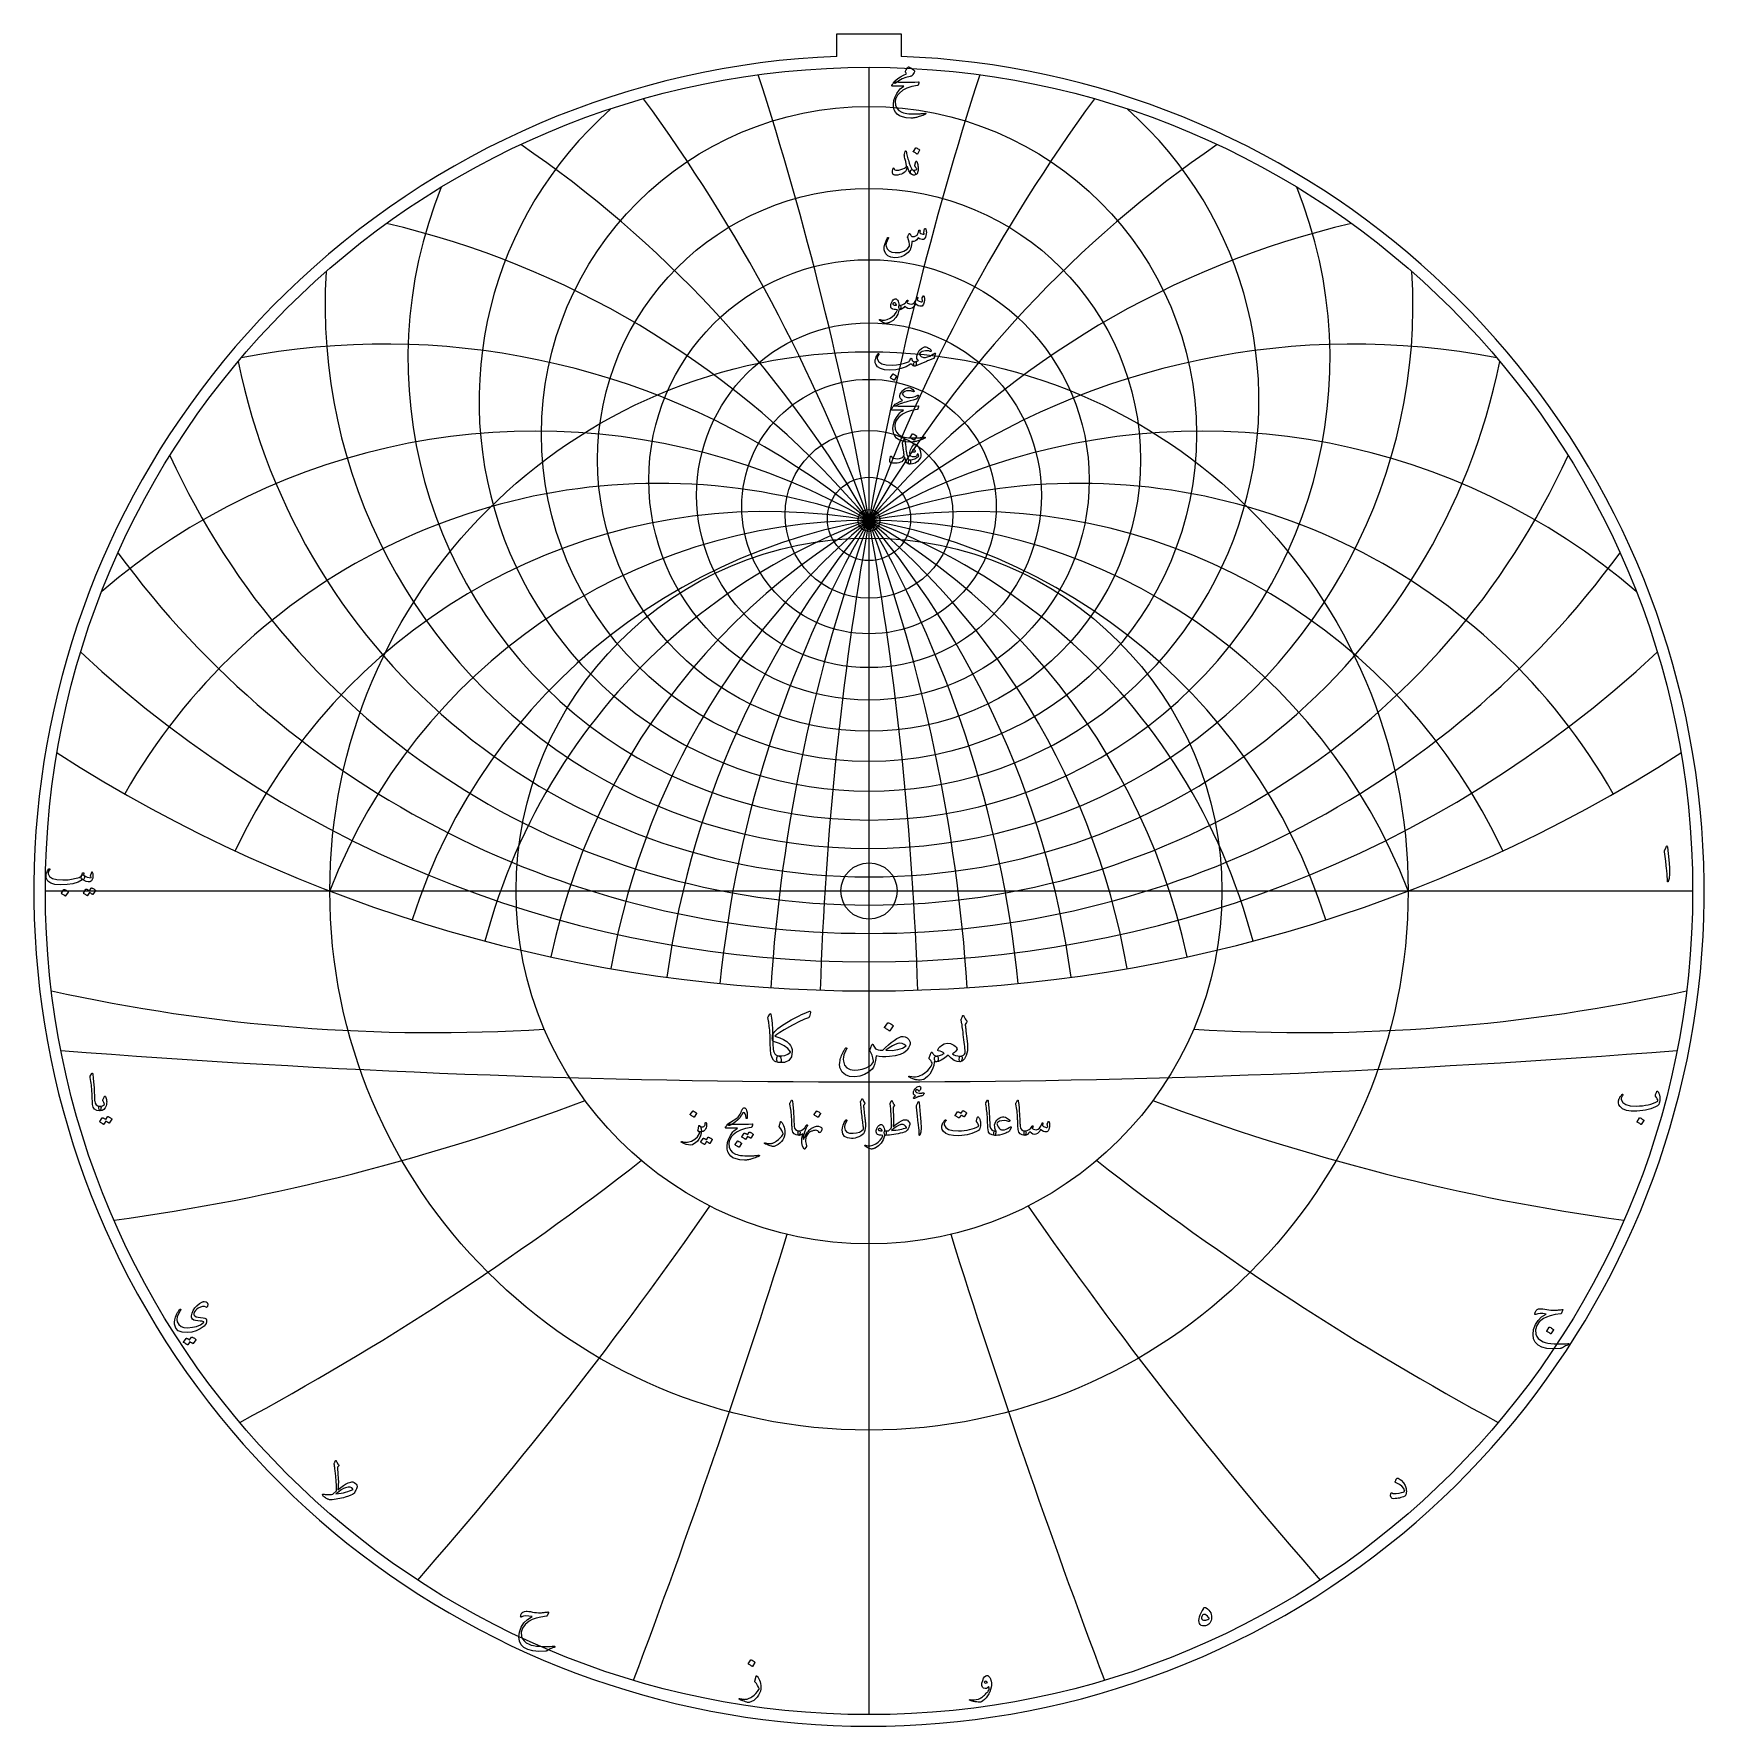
# Model space of a CAD drawing. Header units: millimetres. Extents: x -57 to 57, y -57 to 58.
import ezdxf

# ---------------------------------------------------------------- set-up
doc = ezdxf.new("R2010")
doc.units = ezdxf.units.MM
for name, color, linetype in [('CUT_INNER', 6, 'Continuous'), ('CUT_OUTER', 1, 'Continuous'), ('ENGRAVE', 7, 'Continuous'), ('ENGRAVE_FINE', 8, 'Continuous'), ('TEXT', 5, 'Continuous')]:
    doc.layers.add(name, color=color, linetype=linetype)

msp = doc.modelspace()

# ---------------------------------------------------------------- linework, layer by layer
at = {"layer": 'CUT_INNER'}
msp.add_circle((0, 0), 1.91, dxfattribs=at)
at = {"layer": 'CUT_OUTER'}
for points in [[(-2.17, 58.068), (2.17, 58.068), (2.17, 56.5382)], [(-2.17, 56.5382), (-2.17, 58.068)]]:
    msp.add_lwpolyline(points, dxfattribs=at)
for centre, radius, start, end in [((-0.0002, -0.0001), 56.5799, 134.296617, 87.801785), ((-0.0009, 0.0013), 56.5785, 92.197186, 134.297159)]:
    msp.add_arc(centre, radius, start, end, dxfattribs=at)
at = {"layer": 'ENGRAVE'}
for points in [[(0, -55.8), (0, 55.8)], [(-55.8, 0), (55.8, 0)], [(0, -55.8), (0, -23.9096)]]:
    msp.add_lwpolyline(points, dxfattribs=at)
for centre, radius in [((0, 0), 55.8), ((0, 30.9575), 22.1883), ((0, 29.2106), 18.3911), ((0, 27.8506), 14.916), ((0, 26.81), 11.6804), ((0, 0), 36.5261), ((0, 26.042), 8.62), ((0, 25.5141), 5.6821), ((0, 25.2053), 2.8221), ((0, 25.1037), 0.744), ((0, 0), 23.9096)]:
    msp.add_circle(centre, radius, dxfattribs=at)
for centre, radius, start, end in [((0, 33.1874), 26.4177, 131.44749, 48.55251), ((0, 36.0407), 31.232, 158.111417, 21.888583), ((0, 39.7266), 36.8519, 176.527025, 3.472975), ((0, 44.5691), 43.6127, 191.49664, 348.50336), ((0, 51.095), 52.0515, 204.507158, 335.492842), ((0, -14.0211), 39.1247, 21, 159), ((0, -14.0211), 39.1247, 21, 159), ((0, 60.2177), 63.0923, 216.250717, 323.749283), ((0, 73.6667), 78.4754, 227.113368, 312.886632), ((0, 95.1537), 101.9234, 237.334847, 302.665153), ((-29.5104, 110.1344), 119.7272, 257.517365, 273.595273), ((29.5104, 110.1344), 119.7272, 266.404727, 282.482635), ((-71.178, 123.2838), 146.9672, 277.834249, 290.696576), ((71.178, 123.2838), 146.9672, 249.303424, 262.165751), ((-134.0911, 134.0911), 193.1192, 298.266678, 307.913423), ((134.0911, 134.0911), 193.1192, 232.086577, 241.733322), ((-246.1795, 142.1318), 286.6006, 318.79094, 325.222103), ((246.1795, 142.1318), 286.6006, 214.777897, 221.20906), ((-548.9388, 147.0877), 569.4759, 339.379081, 342.594663), ((548.9388, 147.0877), 569.4759, 197.405337, 200.620919)]:
    msp.add_arc(centre, radius, start, end, dxfattribs=at)
at = {"layer": 'ENGRAVE_FINE'}
for centre, radius, start, end in [((-221.8874, -14.0211), 225.3104, 1.857947, 17.916987), ((-221.8874, -14.0211), 225.3104, 1.857947, 17.916987), ((221.8874, -14.0211), 225.3104, 162.083013, 178.142053), ((221.8874, -14.0211), 225.3104, 162.083013, 178.142053), ((-107.4943, -14.0211), 114.3931, 3.743551, 36.279337), ((-107.4943, -14.0211), 114.3931, 3.743551, 36.279337), ((107.4943, -14.0211), 114.3931, 143.720663, 176.256449), ((107.4943, -14.0211), 114.3931, 143.720663, 176.256449), ((-67.766, -14.0211), 78.2495, 5.686111, 55.63063), ((-67.766, -14.0211), 78.2495, 5.686111, 55.63063), ((67.766, -14.0211), 78.2495, 124.36937, 174.313889), ((67.766, -14.0211), 78.2495, 124.36937, 174.313889), ((-46.627, -14.0211), 60.8673, 7.718412, 76.755815), ((-46.627, -14.0211), 60.8673, 7.718412, 76.755815), ((46.627, -14.0211), 60.8673, 103.244185, 172.281588), ((46.627, -14.0211), 60.8673, 103.244185, 172.281588), ((-32.8296, -14.0211), 51.0737, 9.87903, 100.948203), ((-32.8296, -14.0211), 51.0737, 9.87903, 100.948203), ((32.8296, -14.0211), 51.0737, 79.051797, 170.12097), ((32.8296, -14.0211), 51.0737, 79.051797, 170.12097), ((-22.5887, -14.0211), 45.1774, 12.215451, 130.587427), ((-22.5887, -14.0211), 45.1774, 12.215451, 130.587427), ((22.5887, -14.0211), 45.1774, 49.412573, 167.784549), ((22.5887, -14.0211), 45.1774, 49.412573, 167.784549), ((-14.2402, -14.0211), 41.6357, 14.788559, 150.348571), ((-14.2402, -14.0211), 41.6357, 14.788559, 150.348571), ((14.2402, -14.0211), 41.6357, 29.651429, 165.211441), ((14.2402, -14.0211), 41.6357, 29.651429, 165.211441), ((-6.8987, -14.0211), 39.7283, 17.679419, 155.089162), ((-6.8987, -14.0211), 39.7283, 17.679419, 155.089162), ((6.8987, -14.0211), 39.7283, 24.910838, 162.320581), ((6.8987, -14.0211), 39.7283, 24.910838, 162.320581), ((0, 690.9702), 703.9048, 265.5394658, 274.4605342)]:
    msp.add_arc(centre, radius, start, end, dxfattribs=at)
at = {"layer": 'TEXT'}
for points in [[(2.7852, 55.1841), (2.4969, 55.1088), (2.2424, 55.0117), (2.0217, 54.8927), (1.8348, 54.7518), (1.8061, 54.7301), (1.7795, 54.718), (1.755, 54.7153), (1.7325, 54.7221), (1.7063, 54.7532), (1.7102, 54.7972), (1.7443, 54.8539), (1.8084, 54.9234), (1.96, 55.0492), (2.1343, 55.1626), (2.3312, 55.2637), (2.5509, 55.3524), (2.4882, 55.4448), (2.4764, 55.4679), (2.4709, 55.491), (2.4715, 55.5141), (2.4783, 55.5372), (2.5226, 55.6253), (2.5633, 55.6981), (2.6002, 55.7556), (2.6334, 55.7979), (2.6546, 55.8179), (2.6755, 55.8284), (2.6959, 55.8294), (2.7159, 55.821), (2.832, 55.7554), (2.9296, 55.6939), (3.0086, 55.6366), (3.069, 55.5834), (3.0808, 55.5663), (3.0863, 55.5446), (3.0857, 55.5184), (3.0789, 55.4877), (3.0577, 55.4396), (3.0236, 55.3813), (2.9768, 55.3126), (2.9172, 55.2336), (2.9015, 55.2218), (2.8743, 55.2097), (2.8355, 55.1971), (2.7852, 55.1841)], [(2.0064, 54.8013), (2.4298, 54.7864), (2.7959, 54.7848), (3.1047, 54.7963), (3.3561, 54.8211), (3.3638, 54.822), (3.3705, 54.8215), (3.3762, 54.8195), (3.3808, 54.8161), (3.3843, 54.8115), (3.3862, 54.8058), (3.3867, 54.7991), (3.3858, 54.7914), (3.3793, 54.7613), (3.373, 54.7336), (3.3669, 54.7085), (3.361, 54.6858), (3.3554, 54.6656), (3.3499, 54.6478), (3.3447, 54.6326), (3.3396, 54.6198), (3.3289, 54.5994), (3.3165, 54.5843), (3.3025, 54.5746), (3.2868, 54.5703), (2.9056, 54.5012), (2.574, 54.3929), (2.2919, 54.2454), (2.0592, 54.0588), (1.9416, 53.9245), (1.8563, 53.7824), (1.803, 53.6325), (1.782, 53.4747), (1.8022, 53.227), (1.8826, 53.0251), (2.0233, 52.8689), (2.2242, 52.7586), (2.3284, 52.7252), (2.4428, 52.6975), (2.5676, 52.6757), (2.7027, 52.6596), (2.8479, 52.6491), (3.003, 52.6439), (3.168, 52.6441), (3.3429, 52.6497), (3.4051, 52.6532), (3.4662, 52.6571), (3.5264, 52.6614), (3.5854, 52.6662), (3.6431, 52.6713), (3.6989, 52.6769), (3.7528, 52.6829), (3.8049, 52.6893), (3.8208, 52.6901), (3.8321, 52.686), (3.8389, 52.6769), (3.8412, 52.6629), (3.84, 52.6466), (3.8362, 52.634), (3.8301, 52.6251), (3.8214, 52.62), (3.7282, 52.5806), (3.6399, 52.5449), (3.5566, 52.5129), (3.4782, 52.4847), (3.405, 52.4599), (3.3371, 52.4385), (3.2746, 52.4203), (3.2175, 52.4055), (3.1638, 52.3946), (3.1115, 52.3849), (3.0606, 52.3764), (3.0112, 52.3692), (2.9631, 52.3636), (2.916, 52.3601), (2.8699, 52.3587), (2.8248, 52.3593), (2.5171, 52.3832), (2.2605, 52.4352), (2.0551, 52.5152), (1.9008, 52.6233), (1.7876, 52.7584), (1.7086, 52.9162), (1.6638, 53.0966), (1.6533, 53.2998), (1.6857, 53.5518), (1.763, 53.7964), (1.8853, 54.0336), (2.0526, 54.2634), (2.118, 54.3329), (2.192, 54.3995), (2.2747, 54.4632), (2.3661, 54.5241), (1.5675, 54.5307), (1.5483, 54.5389), (1.5403, 54.5538), (1.5434, 54.5752), (1.5576, 54.6033), (1.5844, 54.6441), (1.6088, 54.6808), (1.6306, 54.7134), (1.65, 54.7419), (1.6669, 54.766), (1.6814, 54.7856), (1.6933, 54.8007), (1.7028, 54.8112), (1.7243, 54.813), (1.782, 54.812), (1.8761, 54.8081), (2.0064, 54.8013)], [(2.5294, 50.0525), (2.5484, 49.966), (2.569, 49.878), (2.5913, 49.7886), (2.6152, 49.6978), (2.6408, 49.6051), (2.6681, 49.5101), (2.6969, 49.4128), (2.7275, 49.3133), (2.7891, 49.1343), (2.8454, 48.9998), (2.8964, 48.9099), (2.9419, 48.8645), (2.9818, 48.8375), (3.022, 48.7994), (3.0626, 48.7501), (3.1037, 48.6896), (3.1424, 48.6148), (3.1532, 48.5585), (3.1358, 48.5207), (3.0904, 48.5015), (2.9438, 48.5164), (2.8141, 48.6137), (2.7013, 48.7936), (2.6053, 49.0559), (2.6033, 49.0603), (2.6004, 49.0634), (2.5967, 49.0652), (2.5922, 49.0658), (2.5888, 49.0652), (2.5856, 49.0634), (2.5823, 49.0603), (2.5789, 49.0559), (2.5697, 49.0134), (2.5583, 48.9685), (2.5449, 48.921), (2.5294, 48.8711), (2.5125, 48.8239), (2.4948, 48.7845), (2.4762, 48.7529), (2.4569, 48.7292), (2.3871, 48.6684), (2.3001, 48.6146), (2.1957, 48.5677), (2.0741, 48.5279), (1.9503, 48.4984), (1.8431, 48.4859), (1.7523, 48.4902), (1.6781, 48.5114), (1.6145, 48.5646), (1.5857, 48.6583), (1.5914, 48.7923), (1.6319, 48.9668), (1.6358, 48.9726), (1.6409, 48.9767), (1.6473, 48.9792), (1.655, 48.98), (1.664, 48.979), (1.6715, 48.9759), (1.6772, 48.9707), (1.6814, 48.9635), (1.697, 48.927), (1.7144, 48.8967), (1.7333, 48.8726), (1.754, 48.8546), (1.8183, 48.8307), (1.9058, 48.8249), (2.0163, 48.8373), (2.15, 48.8678), (2.2925, 48.9136), (2.4032, 48.9652), (2.4822, 49.0225), (2.5294, 49.0856), (2.5373, 49.1496), (2.5245, 49.2589), (2.4911, 49.4136), (2.4371, 49.6136), (2.4111, 49.719), (2.3958, 49.8042), (2.3913, 49.8692), (2.3975, 49.9139), (2.4602, 50.0921), (2.467, 50.1109), (2.4742, 50.1243), (2.4818, 50.1323), (2.4898, 50.135), (2.4997, 50.1299), (2.5096, 50.1144), (2.5195, 50.0886), (2.5294, 50.0525)], [(3.196, 48.9866), (3.1767, 49.019), (3.1581, 49.0469), (3.1404, 49.0702), (3.1235, 49.0889), (3.1113, 49.105), (3.1045, 49.1236), (3.103, 49.1446), (3.1069, 49.1681), (3.1762, 49.4189), (3.1859, 49.4408), (3.1985, 49.447), (3.214, 49.4375), (3.2323, 49.4123), (3.26, 49.3589), (3.2835, 49.2944), (3.3029, 49.2187), (3.3182, 49.1318), (3.327, 49.0485), (3.3305, 48.9668), (3.3287, 48.8868), (3.3214, 48.8084), (3.3097, 48.7402), (3.2942, 48.6806), (3.275, 48.6296), (3.2521, 48.5873), (3.2239, 48.556), (3.1853, 48.5312), (3.1364, 48.5131), (3.0772, 48.5015), (3.0166, 48.4993), (2.9601, 48.509), (2.9077, 48.5306), (2.8594, 48.5642), (2.8221, 48.6069), (2.8025, 48.6558), (2.8007, 48.7109), (2.8165, 48.7721), (2.8419, 48.8222), (2.8718, 48.8538), (2.9063, 48.8668), (2.9452, 48.8612), (3.0352, 48.8396), (3.1136, 48.8373), (3.1804, 48.8544), (3.2356, 48.8909), (3.2369, 48.9006), (3.2307, 48.9198), (3.2171, 48.9485), (3.196, 48.9866)], [(3.1663, 50.3363), (3.1705, 50.3405), (3.1762, 50.3429), (3.1837, 50.3438), (3.1927, 50.3429), (3.2569, 50.3169), (3.3173, 50.2852), (3.374, 50.2476), (3.427, 50.2043), (3.4322, 50.1977), (3.4345, 50.1911), (3.4339, 50.1845), (3.4303, 50.1779), (3.2752, 49.9271), (3.2695, 49.9211), (3.262, 49.9197), (3.253, 49.9228), (3.2422, 49.9304), (3.233, 49.937), (3.2183, 49.9469), (3.1983, 49.9601), (3.173, 49.9766), (3.1418, 49.9964), (3.1045, 50.0195), (3.061, 50.0459), (3.0112, 50.0756), (3.0046, 50.0806), (3.0013, 50.0855), (3.0013, 50.0905), (3.0046, 50.0954)], [(3.7653, 44.8511), (3.7711, 44.8655), (3.7785, 44.8758), (3.7876, 44.882), (3.7983, 44.8841), (3.8121, 44.8824), (3.8239, 44.8775), (3.8336, 44.8692), (3.8412, 44.8577), (3.86, 44.8164), (3.8734, 44.7653), (3.8814, 44.7042), (3.8841, 44.6333), (3.8769, 44.5173), (3.8552, 44.4072), (3.8191, 44.3028), (3.7686, 44.2043), (3.7513, 44.1805), (3.7323, 44.1622), (3.7117, 44.1492), (3.6894, 44.1416), (3.6088, 44.1364), (3.5219, 44.1506), (3.4289, 44.1842), (3.3297, 44.2373), (3.2462, 44.1228), (3.1474, 44.0467), (3.0333, 44.0089), (2.904, 44.0096), (2.8998, 43.9399), (2.8937, 43.873), (2.8857, 43.8088), (2.8759, 43.7472), (2.8643, 43.6879), (2.8508, 43.6305), (2.8354, 43.5749), (2.8182, 43.5212), (2.7782, 43.4242), (2.7241, 43.3347), (2.6561, 43.2526), (2.574, 43.178), (2.382, 43.0501), (2.1788, 42.9602), (1.9645, 42.9082), (1.7391, 42.8942), (1.4852, 42.9286), (1.2845, 43.0187), (1.1371, 43.1645), (1.0428, 43.3661), (1.03, 43.4387), (1.028, 43.5245), (1.0366, 43.6235), (1.056, 43.7357), (1.0871, 43.8586), (1.1311, 43.9865), (1.1878, 44.1193), (1.2573, 44.2571), (1.2629, 44.2657), (1.2697, 44.2719), (1.2777, 44.2756), (1.287, 44.2769), (1.2963, 44.276), (1.3043, 44.2736), (1.3111, 44.2694), (1.3167, 44.2637), (1.3204, 44.2552), (1.3217, 44.2463), (1.3204, 44.237), (1.3167, 44.2274), (1.2284, 44.044), (1.1715, 43.8932), (1.1459, 43.775), (1.1517, 43.6895), (1.235, 43.5007), (1.3662, 43.3636), (1.5452, 43.278), (1.7721, 43.244), (2.0893, 43.2642), (2.3579, 43.3446), (2.5777, 43.4853), (2.7489, 43.6862), (2.7483, 43.8186), (2.7266, 43.9584), (2.6839, 44.1057), (2.6202, 44.2604), (2.6122, 44.276), (2.6078, 44.2901), (2.6072, 44.3024), (2.6103, 44.3132), (2.628, 44.35), (2.6449, 44.3845), (2.661, 44.4168), (2.6763, 44.4468), (2.6907, 44.4741), (2.7043, 44.4984), (2.7171, 44.5195), (2.7291, 44.5376), (2.7359, 44.5452), (2.7431, 44.5483), (2.7508, 44.5468), (2.7588, 44.5409), (2.7629, 44.5363), (2.7687, 44.5293), (2.7761, 44.5198), (2.7852, 44.5079), (2.7955, 44.4934), (2.8066, 44.4765), (2.8186, 44.4571), (2.8314, 44.4353), (2.8574, 44.3932), (2.8792, 44.3627), (2.897, 44.3437), (2.9106, 44.3363), (2.9964, 44.329), (3.0822, 44.3437), (3.168, 44.3802), (3.2538, 44.4386), (3.2849, 44.4773), (3.3157, 44.5409), (3.346, 44.6291), (3.3759, 44.7422), (3.3788, 44.7529), (3.3841, 44.762), (3.392, 44.7694), (3.4023, 44.7752), (3.412, 44.7789), (3.4213, 44.7801), (3.4301, 44.7789), (3.4386, 44.7752), (3.4512, 44.7545), (3.4559, 44.7158), (3.4528, 44.6588), (3.4419, 44.5838), (3.5085, 44.5429), (3.5797, 44.5161), (3.6554, 44.5033), (3.7356, 44.5046), (3.7346, 44.5287), (3.7315, 44.5483), (3.7263, 44.5633), (3.7191, 44.5739), (3.7108, 44.5838), (3.7059, 44.5937), (3.7043, 44.6036), (3.7059, 44.6135)], [(3.6877, 40.3176), (3.695, 40.3225), (3.7034, 40.3209), (3.7131, 40.3126), (3.7241, 40.2978), (3.7358, 40.2726), (3.7447, 40.2367), (3.7507, 40.1901), (3.7538, 40.1328), (3.7548, 40.0676), (3.7513, 40.0041), (3.7432, 39.9422), (3.7306, 39.882), (3.6939, 39.7648), (3.6531, 39.6807), (3.6081, 39.6295), (3.5591, 39.6114), (3.4429, 39.6182), (3.3355, 39.6485), (3.2367, 39.7023), (3.1465, 39.7797), (3.0847, 39.6578), (3.0112, 39.5627), (2.9263, 39.4944), (2.8297, 39.453), (2.7285, 39.4439), (2.626, 39.4695), (2.5222, 39.5297), (2.4173, 39.6246), (2.3323, 39.5163), (2.2489, 39.4389), (2.1673, 39.3925), (2.0873, 39.3771), (2.0712, 39.3861), (2.0559, 39.4134), (2.0415, 39.4587), (2.0278, 39.5223), (2.0229, 39.585), (2.0312, 39.6312), (2.0526, 39.6609), (2.0873, 39.6741), (2.2395, 39.7085), (2.3727, 39.7755), (2.487, 39.8752), (2.5823, 40.0074), (2.5874, 40.0146), (2.593, 40.0197), (2.599, 40.0228), (2.6054, 40.0239), (2.6132, 40.023), (2.6202, 40.0206), (2.6264, 40.0164), (2.6318, 40.0107), (2.6348, 39.9929), (2.6276, 39.9628), (2.6101, 39.9203), (2.5823, 39.8655), (2.6188, 39.8232), (2.6755, 39.792), (2.7524, 39.772), (2.8495, 39.7632), (2.9706, 39.7885), (3.0764, 39.8712), (3.167, 40.0113), (3.2423, 40.2087), (3.246, 40.2188), (3.2505, 40.226), (3.2559, 40.2303), (3.262, 40.2318), (3.2713, 40.2309), (3.2794, 40.2285), (3.2862, 40.2243), (3.2917, 40.2186), (3.2959, 40.2103), (3.2984, 40.2021), (3.2992, 40.1938), (3.2984, 40.1856), (3.2653, 40.047), (3.3039, 40.0127), (3.3503, 39.9826), (3.4046, 39.9566), (3.4666, 39.9348), (3.5271, 39.9205), (3.5731, 39.9174), (3.6046, 39.9255), (3.6217, 39.9447), (3.6273, 39.974), (3.6242, 40.0156), (3.6125, 40.0697), (3.592, 40.1361), (3.5956, 40.1548), (3.6127, 40.1913), (3.6434, 40.2456), (3.6877, 40.3176)], [(2.0213, 39.3408), (1.9439, 39.0691), (1.8142, 38.8416), (1.6321, 38.6583), (1.3976, 38.5191), (1.3648, 38.5049), (1.3324, 38.4923), (1.3004, 38.481), (1.2689, 38.4712), (1.2379, 38.4631), (1.2078, 38.4568), (1.1785, 38.4523), (1.1501, 38.4498), (1.0791, 38.4599), (0.9851, 38.4968), (0.8679, 38.5605), (0.7277, 38.6511), (0.7126, 38.6641), (0.7037, 38.6766), (0.701, 38.6888), (0.7046, 38.7006), (0.7124, 38.7096), (0.7227, 38.7138), (0.7355, 38.7129), (0.7508, 38.7072), (0.8966, 38.6599), (1.0601, 38.6601), (1.2414, 38.7078), (1.4405, 38.8029), (1.603, 38.9132), (1.7374, 39.0429), (1.8439, 39.1921), (1.9223, 39.3606), (1.9216, 39.3665), (1.9198, 39.3713), (1.9167, 39.3748), (1.9123, 39.3771), (1.7987, 39.3837), (1.702, 39.3969), (1.6222, 39.4167), (1.5593, 39.4431), (1.5106, 39.4839), (1.4801, 39.5404), (1.4677, 39.6126), (1.4735, 39.7005), (1.4753, 39.7121), (1.4776, 39.724), (1.4803, 39.736), (1.4834, 39.7483), (1.4869, 39.761), (1.4908, 39.7743), (1.4951, 39.7882), (1.4999, 39.8028), (1.5386, 39.897), (1.5857, 39.9752), (1.6409, 40.0373), (1.7045, 40.0833), (1.7694, 40.1084), (1.829, 40.108), (1.8833, 40.082), (1.9322, 40.0305), (1.9748, 39.9587), (2.0072, 39.8754), (2.0293, 39.7805), (2.0411, 39.6741), (2.0475, 39.6742), (2.0538, 39.6745), (2.0599, 39.675), (2.0658, 39.6757), (2.0717, 39.6764), (2.0778, 39.677), (2.0841, 39.6773), (2.0906, 39.6774), (2.1128, 39.6726), (2.1301, 39.6584), (2.1425, 39.6347), (2.15, 39.6015), (2.153, 39.565), (2.1524, 39.528), (2.1481, 39.4907), (2.1401, 39.453), (2.1295, 39.4198), (2.1178, 39.396), (2.1048, 39.3818), (2.0906, 39.3771), (2.0278, 39.3771), (2.0274, 39.3711), (2.0262, 39.363), (2.0241, 39.3529), (2.0213, 39.3408)], [(1.8629, 39.7104), (1.8282, 39.7708), (1.7903, 39.8135), (1.749, 39.8384), (1.7045, 39.8457), (1.6778, 39.8387), (1.6541, 39.8275), (1.6333, 39.8123), (1.6154, 39.7929), (1.6096, 39.7826), (1.6088, 39.7714), (1.6129, 39.7595), (1.622, 39.7467), (1.656, 39.7168), (1.7053, 39.6963), (1.7698, 39.6854), (1.8497, 39.684), (1.8579, 39.6856), (1.8629, 39.6906), (1.8645, 39.6988), (1.8629, 39.7104)], [(4.4913, 36.3769), (4.4253, 36.1129), (4.4179, 36.1001), (4.4055, 36.0881), (4.3882, 36.077), (4.3659, 36.0667), (4.3165, 36.0492), (4.264, 36.03), (4.2084, 36.0088), (4.1497, 35.9858), (4.088, 35.9612), (4.0231, 35.9351), (3.9552, 35.9075), (3.8841, 35.8786), (3.1251, 35.5486), (3.0904, 35.5562), (3.0624, 35.5791), (3.041, 35.6172), (3.0261, 35.6707), (3.0236, 35.7274), (3.0393, 35.7754), (3.0731, 35.8148), (3.1251, 35.8456), (3.1316, 35.8486), (3.1445, 35.8542), (3.1638, 35.8626), (3.1894, 35.8736), (3.2213, 35.8871), (3.2592, 35.9029), (3.303, 35.9209), (3.3528, 35.9413), (3.2887, 36.0071), (3.248, 36.079), (3.2309, 36.1572), (3.2373, 36.2416), (3.3008, 36.4422), (3.4089, 36.612), (3.5615, 36.7508), (3.7587, 36.8587), (3.8018, 36.8688), (3.8519, 36.8661), (3.9091, 36.8506), (3.9732, 36.8224), (4.0398, 36.7838), (4.1011, 36.7407), (4.157, 36.693), (4.2075, 36.6409), (4.2217, 36.6217), (4.2281, 36.6037), (4.2267, 36.587), (4.2174, 36.5716), (4.2034, 36.5596), (4.1877, 36.5534), (4.1704, 36.553), (4.1514, 36.5584), (4.0526, 36.5895), (3.9476, 36.6037), (3.8365, 36.6011), (3.7191, 36.5815), (3.6129, 36.5497), (3.5285, 36.5072), (3.466, 36.454), (3.4254, 36.3901), (3.4213, 36.3616), (3.432, 36.329), (3.4576, 36.2923), (3.498, 36.2515), (3.5442, 36.2143), (3.5904, 36.1855), (3.6366, 36.1648), (3.6828, 36.1525), (3.8212, 36.149), (3.9691, 36.178), (4.1264, 36.2397), (4.2933, 36.334), (4.3112, 36.3453), (4.3288, 36.3562), (4.3459, 36.3668), (4.3626, 36.3769), (4.3787, 36.3864), (4.394, 36.395), (4.4084, 36.4029), (4.422, 36.4099), (4.4597, 36.4276), (4.4839, 36.428), (4.4944, 36.4111), (4.4913, 36.3769)], [(0.6072, 36.3868), (0.619, 36.3996), (0.6311, 36.4049), (0.6437, 36.4029), (0.6567, 36.3934), (0.6666, 36.381), (0.6699, 36.367), (0.6666, 36.3513), (0.6567, 36.334), (0.6064, 36.256), (0.5742, 36.1838), (0.5602, 36.1174), (0.5643, 36.0568), (0.6676, 35.8575), (0.8687, 35.7185), (1.1676, 35.6397), (1.5642, 35.6212), (1.8585, 35.6428), (2.1409, 35.688), (2.4113, 35.7567), (2.6697, 35.8489), (2.7153, 35.8759), (2.753, 35.9173), (2.7829, 35.9732), (2.805, 36.0436), (2.8124, 36.0636), (2.8248, 36.0774), (2.8421, 36.085), (2.8644, 36.0865), (2.8803, 36.0797), (2.8916, 36.0658), (2.8984, 36.045), (2.9007, 36.0172), (2.9162, 35.9483), (2.9593, 35.8967), (3.03, 35.8625), (3.1284, 35.8456), (3.1639, 35.8377), (3.1878, 35.8175), (3.2002, 35.7849), (3.201, 35.74), (3.189, 35.6562), (3.1729, 35.5964), (3.1527, 35.5605), (3.1284, 35.5486), (3.056, 35.5581), (2.9873, 35.5865), (2.9224, 35.634), (2.8611, 35.7004), (2.8559, 35.703), (2.8471, 35.7012), (2.8345, 35.6948), (2.8182, 35.6839), (2.5105, 35.5106), (2.1747, 35.3869), (1.8109, 35.3126), (1.419, 35.2879), (1.0568, 35.3126), (0.7755, 35.3869), (0.575, 35.5106), (0.4554, 35.6839), (0.4282, 35.7806), (0.4191, 35.8794), (0.4282, 35.9802), (0.4554, 36.0832), (0.4921, 36.1789), (0.5297, 36.2614), (0.568, 36.3307), (0.6072, 36.3868)], [(1.6071, 35.0173), (1.6112, 35.0214), (1.617, 35.0239), (1.6244, 35.0247), (1.6335, 35.0239), (1.6976, 34.9979), (1.7581, 34.9661), (1.8148, 34.9286), (1.8678, 34.8853), (1.873, 34.8787), (1.8752, 34.8721), (1.8746, 34.8655), (1.8711, 34.8589), (1.716, 34.6081), (1.7102, 34.6021), (1.7028, 34.6006), (1.6937, 34.6037), (1.683, 34.6114), (1.6737, 34.618), (1.6591, 34.6279), (1.6391, 34.6411), (1.6137, 34.6576), (1.5826, 34.6774), (1.5452, 34.7005), (1.5017, 34.7269), (1.452, 34.7566), (1.4454, 34.7615), (1.4421, 34.7665), (1.4421, 34.7714), (1.4454, 34.7764)], [(3.3479, 33.5744), (3.3505, 33.5511), (3.3355, 33.5076), (3.3027, 33.4439), (3.2521, 33.3599), (3.2414, 33.3463), (3.229, 33.3352), (3.215, 33.3265), (3.1993, 33.3203), (2.9882, 33.2622), (2.8, 33.2098), (2.6351, 33.1632), (2.4931, 33.1223), (2.3744, 33.0875), (2.2786, 33.0588), (2.2061, 33.0363), (2.1566, 33.02), (1.7573, 32.8418), (1.7292, 32.8398), (1.7078, 32.8435), (1.6929, 32.853), (1.6847, 32.8682), (1.6844, 32.8738), (1.6871, 32.8806), (1.6927, 32.8886), (1.7012, 32.8979), (1.7824, 32.9742), (1.9041, 33.0547), (2.0662, 33.1392), (2.2688, 33.2279), (2.2137, 33.275), (2.1673, 33.3203), (2.1295, 33.3641), (2.1005, 33.4061), (2.0825, 33.4521), (2.0782, 33.5076), (2.0875, 33.5726), (2.1104, 33.647), (2.1475, 33.7246), (2.1995, 33.8021), (2.2663, 33.8797), (2.3479, 33.9572), (2.4368, 34.0243), (2.522, 34.0703), (2.6035, 34.0952), (2.6813, 34.0991), (2.7866, 34.0779), (2.8817, 34.034), (2.9665, 33.9673), (3.041, 33.878), (3.0476, 33.8669), (3.0509, 33.8566), (3.0509, 33.8471), (3.0476, 33.8384), (3.0403, 33.8304), (3.0319, 33.8261), (3.0222, 33.8254), (3.0112, 33.8285), (2.9627, 33.844), (2.916, 33.8574), (2.8711, 33.8687), (2.8281, 33.878), (2.7872, 33.885), (2.7485, 33.8896), (2.7121, 33.8916), (2.678, 33.8912), (2.5358, 33.8745), (2.4164, 33.8343), (2.3197, 33.7706), (2.2457, 33.6833), (2.3244, 33.5796), (2.4123, 33.5027), (2.5092, 33.4525), (2.6153, 33.4292), (2.773, 33.4276), (2.9428, 33.4523), (3.1245, 33.5035), (3.3182, 33.581), (3.3262, 33.5831), (3.3338, 33.5827), (3.341, 33.5798), (3.3479, 33.5744)], [(1.9784, 32.8517), (2.4018, 32.8369), (2.7679, 32.8352), (3.0766, 32.8468), (3.3281, 32.8715), (3.3358, 32.8725), (3.3425, 32.8719), (3.3482, 32.87), (3.3528, 32.8666), (3.3562, 32.8619), (3.3582, 32.8563), (3.3587, 32.8496), (3.3578, 32.8418), (3.3513, 32.8117), (3.345, 32.7841), (3.3389, 32.7589), (3.333, 32.7362), (3.3273, 32.716), (3.3219, 32.6983), (3.3166, 32.683), (3.3115, 32.6702), (3.3008, 32.6498), (3.2885, 32.6348), (3.2744, 32.6251), (3.2588, 32.6207), (2.8776, 32.5516), (2.546, 32.4434), (2.2638, 32.2959), (2.0312, 32.1092), (1.9136, 31.975), (1.8282, 31.8329), (1.775, 31.6829), (1.754, 31.5251), (1.7742, 31.2774), (1.8546, 31.0755), (1.9953, 30.9194), (2.1962, 30.809), (2.3003, 30.7756), (2.4148, 30.748), (2.5396, 30.7261), (2.6746, 30.71), (2.8198, 30.6995), (2.9749, 30.6944), (3.1399, 30.6946), (3.3148, 30.7001), (3.377, 30.7036), (3.4382, 30.7076), (3.4983, 30.7119), (3.5574, 30.7166), (3.615, 30.7218), (3.6708, 30.7274), (3.7248, 30.7333), (3.7768, 30.7397), (3.7927, 30.7406), (3.8041, 30.7364), (3.8109, 30.7274), (3.8132, 30.7133), (3.8119, 30.697), (3.8082, 30.6845), (3.802, 30.6756), (3.7934, 30.6704), (3.7001, 30.631), (3.6118, 30.5954), (3.5285, 30.5634), (3.4501, 30.5351), (3.3769, 30.5104), (3.3091, 30.4889), (3.2466, 30.4708), (3.1894, 30.4559), (3.1357, 30.445), (3.0834, 30.4353), (3.0326, 30.4268), (2.9832, 30.4196), (2.935, 30.4141), (2.8879, 30.4106), (2.8418, 30.4091), (2.7968, 30.4097), (2.489, 30.4337), (2.2325, 30.4856), (2.027, 30.5657), (1.8728, 30.6737), (1.7595, 30.8088), (1.6805, 30.9666), (1.6358, 31.1471), (1.6253, 31.3502), (1.6576, 31.6023), (1.735, 31.8469), (1.8573, 32.0841), (2.0246, 32.3138), (2.0899, 32.3833), (2.164, 32.45), (2.2467, 32.5137), (2.338, 32.5745), (1.5395, 32.5811), (1.5203, 32.5894), (1.5122, 32.6042), (1.5153, 32.6257), (1.5296, 32.6537), (1.5564, 32.6946), (1.5807, 32.7313), (1.6026, 32.7639), (1.622, 32.7923), (1.6389, 32.8165), (1.6533, 32.8361), (1.6653, 32.8511), (1.6748, 32.8616), (1.6962, 32.8635), (1.754, 32.8625), (1.848, 32.8585), (1.9784, 32.8517)], [(2.9502, 30.9601), (2.9543, 30.9642), (2.9601, 30.9667), (2.9675, 30.9675), (2.9766, 30.9667), (3.0407, 30.9407), (3.1012, 30.9089), (3.1579, 30.8714), (3.2109, 30.8281), (3.2161, 30.8215), (3.2183, 30.8149), (3.2177, 30.8083), (3.2142, 30.8017), (3.0591, 30.5509), (3.0533, 30.5449), (3.0459, 30.5434), (3.0368, 30.5465), (3.0261, 30.5542), (3.0168, 30.5608), (3.0022, 30.5707), (2.9822, 30.5839), (2.9568, 30.6004), (2.9257, 30.6202), (2.8883, 30.6433), (2.8448, 30.6697), (2.7951, 30.6994), (2.7885, 30.7043), (2.7852, 30.7093), (2.7852, 30.7142), (2.7885, 30.7192)], [(2.7456, 29.2111), (2.7695, 29.1995), (2.7885, 29.1814), (2.8025, 29.1566), (2.8116, 29.1253), (2.8176, 29.0865), (2.819, 29.0494), (2.8159, 29.0139), (2.8083, 28.9801), (2.797, 28.9512), (2.7827, 28.9306), (2.7656, 28.9182), (2.7456, 28.9141), (2.6468, 28.9415), (2.5649, 29.0106), (2.5, 29.1213), (2.4519, 29.2738), (2.4457, 29.3001), (2.4404, 29.3228), (2.4358, 29.3421), (2.4321, 29.3579), (2.4292, 29.3702), (2.4272, 29.3789), (2.4259, 29.3842), (2.4255, 29.386), (2.4205, 29.3956), (2.4156, 29.3983), (2.4107, 29.394), (2.4057, 29.3827), (2.3496, 29.256), (2.2869, 29.1566), (2.2176, 29.0844), (2.1417, 29.0395), (2.0316, 29.0048), (1.9025, 28.9834), (1.7544, 28.9751), (1.5873, 28.9801), (1.4757, 29.0145), (1.4149, 29.098), (1.4048, 29.2306), (1.4454, 29.4124), (1.4547, 29.4342), (1.466, 29.4503), (1.4794, 29.4606), (1.4949, 29.4652), (1.5102, 29.4637), (1.523, 29.4561), (1.5333, 29.4423), (1.5411, 29.4223), (1.5578, 29.3796), (1.5782, 29.3472), (1.6024, 29.3251), (1.6302, 29.3134), (1.7863, 29.2894), (1.9346, 29.287), (2.0751, 29.3059), (2.2077, 29.3464), (2.2652, 29.3765), (2.3125, 29.4173), (2.3494, 29.4689), (2.376, 29.5312), (2.3744, 29.5606), (2.3661, 29.6293), (2.3513, 29.7372), (2.3298, 29.8843), (2.3189, 29.9629), (2.3092, 30.034), (2.3007, 30.0974), (2.2935, 30.1532), (2.2873, 30.201), (2.282, 30.2402), (2.2774, 30.2711), (2.2737, 30.2935), (2.2706, 30.3277), (2.2712, 30.3578), (2.2756, 30.3838), (2.2836, 30.4057), (2.2964, 30.4328), (2.3083, 30.458), (2.3195, 30.4815), (2.3298, 30.503), (2.3391, 30.5227), (2.3471, 30.5405), (2.3539, 30.5565), (2.3595, 30.5707), (2.3653, 30.582), (2.3727, 30.5896), (2.3818, 30.5935), (2.3925, 30.5938), (2.4043, 30.5892), (2.4131, 30.5822), (2.4191, 30.5727), (2.4222, 30.5608), (2.4423, 30.3919), (2.463, 30.232), (2.4844, 30.0809), (2.5064, 29.9387), (2.5287, 29.8054), (2.5513, 29.6809), (2.5741, 29.5653), (2.5971, 29.4586), (2.6249, 29.3589), (2.659, 29.2845), (2.6992, 29.2352), (2.7456, 29.2111)], [(3.1251, 30.2638), (3.1478, 30.2605), (3.173, 30.2506), (3.2006, 30.2341), (3.2307, 30.211), (3.3596, 30.0736), (3.4493, 29.9189), (3.4999, 29.7469), (3.5112, 29.5576), (3.5011, 29.459), (3.4807, 29.3711), (3.4499, 29.294), (3.4089, 29.2276), (3.2759, 29.0904), (3.121, 28.9924), (2.9442, 28.9336), (2.7456, 28.9141), (2.7256, 28.9188), (2.7085, 28.933), (2.6942, 28.9567), (2.6829, 28.99), (2.6787, 29.0083), (2.6759, 29.0271), (2.6745, 29.0463), (2.6746, 29.0659), (2.6758, 29.0852), (2.6775, 29.1038), (2.6799, 29.1215), (2.6829, 29.1385), (2.6918, 29.1677), (2.7052, 29.1896), (2.7231, 29.204), (2.7456, 29.2111), (2.9391, 29.237), (3.1069, 29.2853), (3.2493, 29.3558), (3.366, 29.4487), (3.3604, 29.4951), (3.3536, 29.532), (3.3456, 29.5594), (3.3363, 29.5774), (3.3252, 29.5928), (3.3148, 29.6029), (3.3054, 29.6077), (3.2967, 29.6071), (3.2907, 29.605), (3.286, 29.6021), (3.2825, 29.5984), (3.2802, 29.5939), (3.2484, 29.5287), (3.2092, 29.4784), (3.1626, 29.4429), (3.1086, 29.4223), (2.9516, 29.4101), (2.8438, 29.4528), (2.785, 29.5503), (2.7753, 29.7028), (2.7885, 29.7902), (2.8149, 29.881), (2.8545, 29.975), (2.9073, 30.0724), (2.963, 30.1561), (3.0179, 30.2159), (3.0719, 30.2518), (3.1251, 30.2638)], [(3.0162, 29.9074), (2.9834, 29.8981), (2.9576, 29.8735), (2.9389, 29.8337), (2.9271, 29.7787), (2.9273, 29.77), (2.9279, 29.7638), (2.929, 29.7601), (2.9304, 29.7589), (2.9636, 29.7508), (2.9972, 29.7465), (3.0313, 29.7459), (3.0657, 29.749), (3.096, 29.7553), (3.121, 29.7646), (3.1406, 29.7768), (3.1548, 29.7919), (3.1177, 29.8449), (3.0822, 29.8818), (3.0484, 29.9026), (3.0162, 29.9074)], [(53.9999, 2.9711), (54.0336, 3.0362), (54.0606, 3.0591), (54.0811, 3.0398), (54.095, 2.9782), (54.1759, 2.1158), (54.2241, 1.5864), (54.2349, 1.1636), (54.2083, 0.8472), (54.1442, 0.6374), (54.1326, 0.6202), (54.1222, 0.611), (54.1132, 0.6096), (54.1055, 0.6162), (54.0994, 0.6266), (54.095, 0.64), (54.0923, 0.6565), (54.0914, 0.6761), (54.0914, 0.8285), (54.0844, 0.9902), (54.0703, 1.1612), (54.0492, 1.3414), (54.0446, 1.3884), (54.0307, 1.5156), (54.0076, 1.7228), (53.9753, 2.0102), (53.8978, 2.6473), (53.8961, 2.6812), (53.8978, 2.7124), (53.9031, 2.741), (53.9119, 2.767)], [(-53.2079, 1.0774), (-53.2045, 1.0756), (-53.2013, 1.0738), (-53.1983, 1.0721), (-53.1956, 1.0703), (-53.1928, 1.0683), (-53.1899, 1.0659), (-53.1867, 1.0631), (-53.1833, 1.0598), (-53.1549, 1.0263), (-53.1437, 0.9788), (-53.1496, 0.9172), (-53.1727, 0.8415), (-53.1941, 0.7955), (-53.2158, 0.7667), (-53.2381, 0.7551), (-53.2607, 0.7606), (-53.2722, 0.7661), (-53.2818, 0.7685), (-53.2898, 0.7678), (-53.2959, 0.7641), (-53.5846, 0.6061), (-53.9295, 0.4948), (-54.3308, 0.4301), (-54.7884, 0.4121), (-55.1584, 0.4438), (-55.4378, 0.5282), (-55.6266, 0.6655), (-55.7247, 0.8556), (-55.7399, 0.9454), (-55.7432, 1.0351), (-55.7346, 1.1249), (-55.7142, 1.2146), (-55.6862, 1.2941), (-55.6517, 1.3669), (-55.6105, 1.4331), (-55.5628, 1.4927), (-55.5538, 1.5002), (-55.5443, 1.505), (-55.5344, 1.5072), (-55.5241, 1.5068), (-55.5144, 1.5026), (-55.5065, 1.4971), (-55.5003, 1.4903), (-55.4959, 1.4822), (-55.4939, 1.4742), (-55.495, 1.4646), (-55.4992, 1.4531), (-55.5065, 1.4399), (-55.5575, 1.3651), (-55.591, 1.2921), (-55.6068, 1.2208), (-55.605, 1.1513), (-55.5214, 0.977), (-55.327, 0.8521), (-55.0216, 0.7764), (-54.6054, 0.75), (-54.4911, 0.7518), (-54.377, 0.757), (-54.2631, 0.7658), (-54.1495, 0.7782), (-54.0368, 0.794), (-53.9256, 0.8134), (-53.8159, 0.8362), (-53.7078, 0.8626), (-53.6028, 0.8926), (-53.5168, 0.9225), (-53.4497, 0.9524), (-53.4015, 0.9823), (-53.3829, 0.9982), (-53.3659, 1.0175), (-53.3504, 1.0404), (-53.3364, 1.0668), (-53.3233, 1.0963), (-53.3104, 1.1284), (-53.2978, 1.1632), (-53.2854, 1.2006), (-53.2805, 1.212), (-53.273, 1.2217), (-53.2629, 1.2296), (-53.2502, 1.2358), (-53.2365, 1.2391), (-53.2238, 1.2384), (-53.2119, 1.2338), (-53.2009, 1.2252), (-53.1921, 1.2133), (-53.1868, 1.1988), (-53.185, 1.1816), (-53.1868, 1.1618)], [(-53.3135, 0.7958), (-53.3518, 0.8321), (-53.3716, 0.8776), (-53.3729, 0.9324), (-53.3558, 0.9964), (-53.3186, 1.0538), (-53.2845, 1.0888), (-53.2535, 1.1013), (-53.2255, 1.0914), (-53.0935, 1.0041), (-52.9615, 0.9427), (-52.8295, 0.9073), (-52.6975, 0.8978), (-52.6929, 0.8987), (-52.6896, 0.9014), (-52.6876, 0.9058), (-52.687, 0.9119), (-52.6903, 0.9236), (-52.7002, 0.941), (-52.7167, 0.9641), (-52.7398, 0.9929), (-52.7442, 1.0017), (-52.7468, 1.0105), (-52.7477, 1.0193), (-52.7468, 1.0281), (-52.6623, 1.271), (-52.6584, 1.2802), (-52.6535, 1.2868), (-52.6478, 1.2908), (-52.6412, 1.2921), (-52.6346, 1.291), (-52.6289, 1.2877), (-52.624, 1.2822), (-52.6201, 1.2745), (-52.5937, 1.1955), (-52.5778, 1.117), (-52.5726, 1.0389), (-52.5778, 0.9612), (-52.595, 0.8646), (-52.6183, 0.7861), (-52.6478, 0.7256), (-52.6834, 0.6831), (-52.7105, 0.6598), (-52.7354, 0.6426), (-52.758, 0.6316), (-52.7785, 0.6268), (-52.8964, 0.6242), (-53.0249, 0.6514), (-53.1639, 0.7086), (-53.3135, 0.7958)], [(-54.542, 0.0988), (-54.5376, 0.1032), (-54.5314, 0.1058), (-54.5235, 0.1067), (-54.5138, 0.1058), (-54.4454, 0.0781), (-54.381, 0.0442), (-54.3205, 0.0042), (-54.2639, -0.042), (-54.2584, -0.049), (-54.256, -0.0561), (-54.2567, -0.0631), (-54.2604, -0.0702), (-54.4258, -0.3377), (-54.432, -0.3441), (-54.4399, -0.3456), (-54.4496, -0.3423), (-54.461, -0.3342), (-54.4709, -0.3271), (-54.4866, -0.3166), (-54.5079, -0.3025), (-54.535, -0.2849), (-54.5682, -0.2638), (-54.608, -0.2391), (-54.6544, -0.211), (-54.7074, -0.1793), (-54.7145, -0.174), (-54.718, -0.1687), (-54.718, -0.1634), (-54.7145, -0.1582)], [(-52.687, 0.1974), (-52.6826, 0.2018), (-52.6764, 0.2044), (-52.6685, 0.2053), (-52.6588, 0.2044), (-52.6241, 0.1914), (-52.5906, 0.1771), (-52.5581, 0.1615), (-52.5268, 0.1446), (-52.4963, 0.1261), (-52.4665, 0.1058), (-52.4374, 0.0838), (-52.4089, 0.0601), (-52.4034, 0.0528), (-52.401, 0.0451), (-52.4016, 0.037), (-52.4054, 0.0284), (-52.5743, -0.2391), (-52.5789, -0.2426), (-52.5858, -0.2426), (-52.5948, -0.2391), (-52.606, -0.2321), (-52.6137, -0.2256), (-52.6262, -0.2167), (-52.6436, -0.2053), (-52.6658, -0.1916), (-52.6931, -0.1752), (-52.7257, -0.156), (-52.7635, -0.1338), (-52.8066, -0.1089), (-52.9404, -0.3166), (-52.9466, -0.3229), (-52.9545, -0.3245), (-52.9642, -0.3212), (-52.9756, -0.313), (-52.9855, -0.306), (-53.0011, -0.2954), (-53.0225, -0.2814), (-53.0495, -0.2638), (-53.0827, -0.2426), (-53.1226, -0.218), (-53.169, -0.1898), (-53.222, -0.1582), (-53.2275, -0.1529), (-53.2299, -0.1476), (-53.2293, -0.1423), (-53.2255, -0.137), (-53.053, 0.1199), (-53.0486, 0.1243), (-53.0425, 0.127), (-53.0346, 0.1278), (-53.0249, 0.127), (-52.9954, 0.1174), (-52.9668, 0.1063), (-52.9391, 0.0936), (-52.9122, 0.0794), (-52.8863, 0.0639), (-52.8612, 0.0473), (-52.837, 0.0296), (-52.8137, 0.0108)], [(-6.1292, -11.1641), (-6.0602, -11.1911), (-6.0071, -11.2455), (-5.97, -11.3275), (-5.9488, -11.4369), (-5.9502, -11.5279), (-5.9807, -11.5898), (-6.0404, -11.6225), (-6.1292, -11.6261), (-6.2279, -11.6074), (-6.3173, -11.5733), (-6.3973, -11.5238), (-6.468, -11.4589), (-6.5711, -11.2958), (-6.6429, -11.053), (-6.6833, -10.7304), (-6.6924, -10.3281), (-6.691, -10.2062), (-6.6913, -10.0867), (-6.6932, -9.9697), (-6.6968, -9.8551), (-6.702, -9.7433), (-6.7089, -9.6346), (-6.7174, -9.5288), (-6.7276, -9.4261), (-6.7426, -9.2958), (-6.7568, -9.1775), (-6.7701, -9.0714), (-6.7826, -8.9773), (-6.7943, -8.8959), (-6.8052, -8.8277), (-6.8152, -8.7727), (-6.8244, -8.7309), (-6.8401, -8.6611), (-6.8475, -8.6055), (-6.8467, -8.5643), (-6.8376, -8.5373), (-6.71, -8.3349), (-6.6916, -8.314), (-6.6759, -8.3085), (-6.663, -8.3184), (-6.6528, -8.3437), (-6.5986, -8.6102), (-6.5593, -8.9652), (-6.5348, -9.4088), (-6.5252, -9.9409), (-6.5218, -10.1377), (-6.5159, -10.3144), (-6.5075, -10.471), (-6.4966, -10.6075), (-6.4833, -10.7237), (-6.4675, -10.8193), (-6.4492, -10.8942), (-6.4284, -10.9485), (-6.3784, -11.028), (-6.3118, -11.0904), (-6.2288, -11.1358), (-6.1292, -11.1641)], [(-6.38, -9.8397), (-6.0522, -9.9472), (-5.7816, -10.0674), (-5.5682, -10.2002), (-5.412, -10.3457), (-5.3177, -10.475), (-5.2503, -10.6031), (-5.2099, -10.7302), (-5.1964, -10.8561), (-5.255, -11.226), (-5.4307, -11.4776), (-5.7236, -11.611), (-6.1336, -11.6261), (-6.1627, -11.6184), (-6.1886, -11.5997), (-6.2111, -11.57), (-6.2304, -11.5293), (-6.2477, -11.4713), (-6.2557, -11.416), (-6.2543, -11.3635), (-6.2436, -11.3137), (-6.2186, -11.2433), (-6.1919, -11.1949), (-6.1636, -11.1685), (-6.1336, -11.1641), (-5.9067, -11.1776), (-5.6969, -11.1432), (-5.5041, -11.061), (-5.3284, -10.9309), (-5.3177, -10.9202), (-5.3119, -10.91), (-5.3111, -10.9004), (-5.3152, -10.8913), (-5.5006, -10.6713), (-5.753, -10.4821), (-6.0726, -10.3237), (-6.4592, -10.1961), (-6.4996, -10.1738), (-6.5285, -10.129), (-6.5458, -10.0616), (-6.5516, -9.9717), (-6.5489, -9.8922), (-6.5406, -9.821), (-6.5269, -9.758), (-6.5076, -9.7033), (-6.3836, -9.5169), (-6.1655, -9.3095), (-5.8534, -9.0813), (-5.4472, -8.8321), (-5.2658, -8.7311), (-5.0869, -8.6347), (-4.9105, -8.543), (-4.7366, -8.4559), (-4.5651, -8.3736), (-4.3962, -8.2959), (-4.2296, -8.2229), (-4.0656, -8.1545), (-4.0133, -8.1424), (-3.9798, -8.1501), (-3.9649, -8.1776), (-3.9688, -8.2249), (-4.0348, -8.5021), (-4.0442, -8.5304), (-4.059, -8.5538), (-4.0793, -8.5722), (-4.1052, -8.5857), (-4.2312, -8.6337), (-4.367, -8.6897), (-4.5128, -8.7536), (-4.6684, -8.8255), (-4.8337, -8.9057), (-5.0083, -8.9944), (-5.1923, -9.0916), (-5.3856, -9.1973), (-5.7464, -9.4025), (-6.0324, -9.5779), (-6.2436, -9.7237), (-6.38, -9.8397)], [(1.276, -8.9333), (1.2815, -8.9278), (1.2892, -8.9245), (1.2991, -8.9234), (1.3112, -8.9245), (1.3967, -8.9592), (1.4773, -9.0015), (1.5529, -9.0516), (1.6236, -9.1093), (1.6305, -9.1181), (1.6335, -9.1269), (1.6327, -9.1357), (1.628, -9.1445), (1.4212, -9.4789), (1.4135, -9.4869), (1.4036, -9.4888), (1.3915, -9.4847), (1.3772, -9.4745), (1.3648, -9.4657), (1.3453, -9.4525), (1.3186, -9.4349), (1.2848, -9.4129), (1.2433, -9.3865), (1.1935, -9.3557), (1.1355, -9.3205), (1.0692, -9.2809), (1.0604, -9.2743), (1.056, -9.2677), (1.056, -9.2611), (1.0604, -9.2545)], [(6.2568, -8.6737), (6.2865, -8.6019), (6.3096, -8.545), (6.3261, -8.5029), (6.336, -8.4757), (6.3437, -8.4584), (6.3536, -8.446), (6.3657, -8.4386), (6.38, -8.4361), (6.3962, -8.4389), (6.4097, -8.4471), (6.4204, -8.4609), (6.4284, -8.4801), (6.465, -8.5744), (6.5087, -8.6594), (6.5596, -8.735), (6.6176, -8.8013), (6.6338, -8.8225), (6.6385, -8.8464), (6.6316, -8.8731), (6.6132, -8.9025), (6.5164, -9.0389), (6.523, -9.1), (6.5296, -9.1599), (6.5362, -9.2188), (6.5428, -9.2765), (6.5494, -9.3332), (6.556, -9.3887), (6.5626, -9.4432), (6.5692, -9.4965), (6.63, -9.9904), (6.6671, -10.3765), (6.6806, -10.6548), (6.6704, -10.8253), (6.5874, -11.1347), (6.479, -11.3632), (6.3453, -11.5109), (6.1864, -11.5777), (6.182, -11.5777), (6.1776, -11.5777), (6.1732, -11.5777), (6.1688, -11.5777), (6.1427, -11.553), (6.1259, -11.4963), (6.1185, -11.4078), (6.1204, -11.2873), (6.1245, -11.2428), (6.1369, -11.2103), (6.1575, -11.19), (6.1864, -11.1817), (6.298, -11.1594), (6.391, -11.119), (6.4653, -11.0604), (6.5208, -10.9837), (6.5171, -10.8916), (6.5104, -10.7868), (6.5006, -10.6694), (6.4878, -10.5393), (6.4723, -10.3971), (6.4543, -10.2434), (6.4338, -10.0781), (6.4108, -9.9013), (6.3896, -9.7275), (6.3701, -9.5713), (6.3522, -9.4327), (6.336, -9.3117), (6.322, -9.2083), (6.3107, -9.1225), (6.3022, -9.0543), (6.2964, -9.0037), (6.2524, -8.7529), (6.251, -8.7282), (6.2513, -8.7067), (6.2532, -8.6886), (6.2568, -8.6737)], [(2.3056, -9.8485), (2.459, -9.8711), (2.5894, -9.9431), (2.6966, -10.0647), (2.7808, -10.2357), (2.7902, -10.3012), (2.783, -10.3743), (2.7593, -10.4552), (2.7192, -10.5437), (2.673, -10.629), (2.6312, -10.6999), (2.5938, -10.7566), (2.5608, -10.7989), (2.3683, -10.9573), (2.1076, -11.0805), (1.7787, -11.1685), (1.3816, -11.2213), (1.1426, -11.2329), (0.9141, -11.2279), (0.696, -11.2065), (0.4884, -11.1685), (0.4394, -11.4911), (0.3762, -11.7504), (0.2987, -11.9465), (0.2068, -12.0793), (-0.0341, -12.2842), (-0.308, -12.4368), (-0.6149, -12.5372), (-0.9548, -12.5853), (-1.3126, -12.5685), (-1.5983, -12.4654), (-1.812, -12.2759), (-1.9536, -12.0001), (-1.9657, -11.9574), (-1.9756, -11.9127), (-1.9833, -11.8661), (-1.9888, -11.8175), (-1.9916, -11.7673), (-1.991, -11.7158), (-1.9871, -11.6628), (-1.98, -11.6085), (-1.9646, -11.5124), (-1.9448, -11.4177), (-1.9206, -11.3243), (-1.892, -11.2323), (-1.8593, -11.142), (-1.8227, -11.0536), (-1.7823, -10.9671), (-1.738, -10.8825), (-1.7183, -10.8481), (-1.6989, -10.8154), (-1.6798, -10.7843), (-1.661, -10.7549), (-1.6427, -10.7271), (-1.6253, -10.701), (-1.6086, -10.6765), (-1.5928, -10.6537), (-1.5815, -10.6408), (-1.5697, -10.6328), (-1.5573, -10.6298), (-1.5444, -10.6317), (-1.5306, -10.6369), (-1.5202, -10.6438), (-1.513, -10.6523), (-1.5092, -10.6625), (-1.5081, -10.6741), (-1.5092, -10.6867), (-1.5125, -10.7005), (-1.518, -10.7153), (-1.5502, -10.764), (-1.5807, -10.8176), (-1.6096, -10.8762), (-1.6368, -10.9397), (-1.694, -11.1022), (-1.7292, -11.2554), (-1.7424, -11.3992), (-1.7336, -11.5337), (-1.6514, -11.7892), (-1.5015, -11.9748), (-1.284, -12.0906), (-0.9988, -12.1365), (-0.7233, -12.1236), (-0.4554, -12.0716), (-0.1952, -11.9806), (0.0572, -11.8505), (0.1334, -11.7963), (0.1991, -11.7306), (0.2544, -11.6533), (0.2992, -11.5645), (0.3044, -11.5521), (0.3069, -11.537), (0.3066, -11.5191), (0.3036, -11.4985), (0.2648, -11.3016), (0.2145, -11.1289), (0.1526, -10.9804), (0.0792, -10.8561), (0.0646, -10.8333), (0.0561, -10.8132), (0.0536, -10.7959), (0.0572, -10.7813), (0.1936, -10.4205), (0.2131, -10.3933), (0.2321, -10.382), (0.2505, -10.3867), (0.2684, -10.4073), (0.4312, -10.6845), (0.5184, -10.7258), (0.6303, -10.7571), (0.767, -10.7786), (0.9284, -10.7901), (1.1201, -10.6034), (1.3123, -10.4304), (1.5051, -10.2712), (1.6984, -10.1257), (1.8832, -10.0044), (2.046, -9.9178), (2.1868, -9.8658), (2.3056, -9.8485)], [(2.5212, -10.4997), (2.3862, -10.3969), (2.2451, -10.3347), (2.098, -10.3133), (1.9448, -10.3325), (1.7787, -10.3911), (1.5884, -10.4876), (1.3739, -10.6221), (1.1352, -10.7945), (1.57, -10.7959), (1.9459, -10.7472), (2.263, -10.6485), (2.5212, -10.4997)], [(6.1864, -11.1817), (6.2508, -11.1913), (6.2942, -11.2202), (6.3168, -11.2683), (6.3184, -11.3357), (6.297, -11.4399), (6.2678, -11.515), (6.2309, -11.5609), (6.1864, -11.5777), (5.9837, -11.5593), (5.7805, -11.4776), (5.5767, -11.3327), (5.3724, -11.1245), (5.1147, -11.3244), (4.8961, -11.4666), (4.7165, -11.551), (4.576, -11.5777), (4.5295, -11.5673), (4.4913, -11.5359), (4.4613, -11.4837), (4.4396, -11.4105), (4.4333, -11.3137), (4.4539, -11.2433), (4.5015, -11.1993), (4.576, -11.1817), (4.6438, -11.1751), (4.7108, -11.1641), (4.7769, -11.1487), (4.8422, -11.1289), (4.9067, -11.1044), (4.9703, -11.075), (5.0332, -11.0406), (5.0952, -11.0013), (5.019, -10.9392), (4.9269, -10.8891), (4.8188, -10.8512), (4.6948, -10.8253), (4.6835, -10.8206), (4.6761, -10.811), (4.6725, -10.7964), (4.6728, -10.7769), (4.6937, -10.7095), (4.7388, -10.635), (4.8081, -10.5533), (4.9016, -10.4645), (5.0966, -10.3476), (5.3031, -10.305), (5.5212, -10.3366), (5.7508, -10.4425), (5.8482, -10.5102), (5.9158, -10.5767), (5.9538, -10.6422), (5.962, -10.7065), (5.9378, -10.7758), (5.8784, -10.8517), (5.7838, -10.9342), (5.654, -11.0233), (5.7467, -11.0926), (5.8663, -11.1421), (6.0129, -11.1718), (6.1864, -11.1817)], [(4.0788, -11.3049), (4.2152, -10.9529), (4.2303, -10.9249), (4.2449, -10.9111), (4.2589, -10.9117), (4.2724, -10.9265), (4.3093, -10.9881), (4.345, -11.0409), (4.3796, -11.0849), (4.4132, -11.1201), (4.4501, -11.1471), (4.4902, -11.1663), (4.5336, -11.1779), (4.5804, -11.1817), (4.6266, -11.1938), (4.6596, -11.2301), (4.6794, -11.2906), (4.686, -11.3753), (4.6794, -11.4606), (4.6596, -11.5227), (4.6266, -11.5618), (4.5804, -11.5777), (4.5449, -11.5794), (4.5089, -11.5799), (4.4723, -11.5794), (4.4352, -11.5777), (4.4289, -11.5794), (4.4231, -11.5843), (4.4179, -11.5926), (4.4132, -11.6041), (4.3895, -11.8123), (4.3318, -12.0144), (4.24, -12.2105), (4.114, -12.4005), (3.9735, -12.5658), (3.8379, -12.6876), (3.7073, -12.766), (3.5816, -12.8009), (3.4634, -12.81), (3.355, -12.8108), (3.2566, -12.8034), (3.168, -12.7877), (3.1247, -12.7756), (3.0784, -12.7613), (3.029, -12.7448), (2.9766, -12.7261), (2.9215, -12.7047), (2.8639, -12.6799), (2.8038, -12.6519), (2.7412, -12.6205), (2.7255, -12.6134), (2.7137, -12.6051), (2.7057, -12.5958), (2.7016, -12.5853), (2.6989, -12.5713), (2.6994, -12.56), (2.7033, -12.5515), (2.7104, -12.5457), (2.7197, -12.5405), (2.7302, -12.538), (2.7417, -12.5383), (2.7544, -12.5413), (2.893, -12.5694), (3.0228, -12.5831), (3.1438, -12.5826), (3.256, -12.5677), (3.367, -12.5384), (3.4755, -12.499), (3.5815, -12.4493), (3.685, -12.3895), (3.7863, -12.3198), (3.8857, -12.2405), (3.9832, -12.1515), (4.0788, -12.0529), (4.1506, -11.963), (4.2075, -11.8736), (4.2496, -11.7848), (4.2768, -11.6965), (4.2688, -11.6349), (4.2361, -11.5645), (4.1786, -11.4853), (4.0964, -11.3973), (4.0821, -11.3783), (4.0744, -11.3566), (4.0733, -11.3321), (4.0788, -11.3049)], [(-52.6417, -12.3596), (-52.6349, -12.349), (-52.6285, -12.342), (-52.6225, -12.3384), (-52.617, -12.3384), (-52.6087, -12.3431), (-52.6012, -12.3569), (-52.5946, -12.38), (-52.5889, -12.4124), (-52.5598, -12.6753), (-52.5361, -12.9184), (-52.5176, -13.1417), (-52.5044, -13.3452), (-52.4959, -13.5192), (-52.4881, -13.6752), (-52.481, -13.8131), (-52.4745, -13.933), (-52.4689, -14.0349), (-52.4644, -14.1187), (-52.4609, -14.1845), (-52.4586, -14.2322), (-52.4274, -14.3752), (-52.3583, -14.4804), (-52.2514, -14.5477), (-52.1066, -14.5772), (-52.0664, -14.5877), (-52.0406, -14.6124), (-52.0294, -14.6511), (-52.0327, -14.7039), (-52.0492, -14.787), (-52.067, -14.8464), (-52.0862, -14.8821), (-52.1066, -14.894), (-52.3104, -14.8671), (-52.4604, -14.7866), (-52.5568, -14.6524), (-52.5994, -14.4645), (-52.6061, -14.3746), (-52.6122, -14.2846), (-52.6176, -14.1942), (-52.6223, -14.1037), (-52.6266, -14.013), (-52.6307, -13.922), (-52.6345, -13.8308), (-52.6382, -13.7394), (-52.6448, -13.565), (-52.654, -13.4081), (-52.6659, -13.2685), (-52.6804, -13.1463), (-52.6976, -13.0289), (-52.7174, -12.9038), (-52.7398, -12.7711), (-52.7649, -12.6306), (-52.7682, -12.6053), (-52.7675, -12.5822), (-52.7629, -12.5613), (-52.7543, -12.5426)], [(3.6102, -13.8767), (3.5672, -13.8848), (3.5273, -13.8924), (3.4905, -13.8996), (3.4567, -13.9064), (3.4263, -13.913), (3.3994, -13.9196), (3.376, -13.9262), (3.3561, -13.9328), (3.3359, -13.9403), (3.3115, -13.9497), (3.2831, -13.961), (3.2505, -13.9741), (3.2138, -13.9892), (3.1729, -14.0067), (3.128, -14.0264), (3.0789, -14.0483), (3.0589, -14.0549), (3.0418, -14.0549), (3.0275, -14.0483), (3.0162, -14.0351), (3.0094, -14.0027), (3.0286, -13.965), (3.0737, -13.9219), (3.1449, -13.8734), (3.0904, -13.8425), (3.0492, -13.8091), (3.0211, -13.7732), (3.0063, -13.7348), (3.0034, -13.6624), (3.0211, -13.5838), (3.0595, -13.4991), (3.1185, -13.4081), (3.1888, -13.3266), (3.2612, -13.2703), (3.3357, -13.2392), (3.4122, -13.2332), (3.4549, -13.2439), (3.484, -13.2662), (3.4994, -13.3), (3.5013, -13.3454), (3.4939, -13.3945), (3.4815, -13.4395), (3.4642, -13.4803), (3.4419, -13.517), (3.4196, -13.5428), (3.399, -13.5541), (3.38, -13.551), (3.3627, -13.5335), (3.3429, -13.5073), (3.3198, -13.4881), (3.2934, -13.476), (3.2637, -13.4708), (3.2326, -13.4708), (3.2051, -13.4774), (3.1814, -13.4906), (3.1614, -13.5104), (3.1468, -13.5343), (3.1424, -13.5566), (3.1484, -13.5772), (3.1647, -13.5962), (3.2257, -13.6414), (3.3, -13.6746), (3.3874, -13.6958), (3.4881, -13.7051), (3.4969, -13.7048), (3.5067, -13.7039), (3.5175, -13.7023), (3.5293, -13.7002), (3.5422, -13.6976), (3.5562, -13.6948), (3.5711, -13.6918), (3.5871, -13.6886), (3.6044, -13.6854), (3.6201, -13.6824), (3.6341, -13.6796), (3.6465, -13.6771), (3.6574, -13.6749), (3.6671, -13.6734), (3.6756, -13.6724), (3.6828, -13.6721), (3.6964, -13.6736), (3.7075, -13.6779), (3.7162, -13.6851), (3.7224, -13.6952), (3.7263, -13.7049), (3.7282, -13.7142), (3.728, -13.7231), (3.7257, -13.7315), (3.6937, -13.7913), (3.6638, -13.8355), (3.636, -13.8639), (3.6102, -13.8767)], [(53.4354, -13.5845), (53.4591, -13.6142), (53.4808, -13.647), (53.5004, -13.6829), (53.5182, -13.7218), (53.5339, -13.7636), (53.5476, -13.808), (53.5594, -13.8551), (53.5692, -13.9048), (53.582, -14.0047), (53.585, -14.1037), (53.5784, -14.2018), (53.5622, -14.2991), (53.5375, -14.3858), (53.5058, -14.4557), (53.4671, -14.509), (53.4214, -14.5455), (53.2762, -14.6223), (53.1222, -14.6907), (52.9594, -14.7507), (52.7878, -14.8024), (52.6074, -14.8453), (52.4182, -14.879), (52.2202, -14.9034), (52.0134, -14.9186), (51.6257, -14.9146), (51.3076, -14.8605), (51.059, -14.7562), (50.8799, -14.6018), (50.8064, -14.481), (50.7726, -14.351), (50.7783, -14.2117), (50.8236, -14.0632), (50.8389, -14.0312), (50.8566, -13.9986), (50.8767, -13.9652), (50.8993, -13.9312), (50.9242, -13.8966), (50.9516, -13.8613), (50.9814, -13.8253), (51.0137, -13.7887), (51.0245, -13.7783), (51.0357, -13.772), (51.0473, -13.7695), (51.0594, -13.7711), (51.0676, -13.7742), (51.0744, -13.7799), (51.0799, -13.7882), (51.0841, -13.7992), (51.0861, -13.8096), (51.085, -13.8195), (51.0808, -13.8289), (51.0735, -13.838), (51.0434, -13.8738), (51.0163, -13.911), (50.9923, -13.9495), (50.9714, -13.9893), (50.9571, -14.0274), (50.9494, -14.0641), (50.9483, -14.0995), (50.9538, -14.1336), (51.0638, -14.3327), (51.2706, -14.4724), (51.5742, -14.5527), (51.9746, -14.5736), (52.1947, -14.5652), (52.4045, -14.5468), (52.6039, -14.5185), (52.793, -14.4804), (52.972, -14.4323), (53.1411, -14.3743), (53.3002, -14.3064), (53.4495, -14.2287), (53.435, -14.1561), (53.402, -14.0756), (53.3505, -13.9871), (53.2806, -13.8908), (53.2784, -13.8815), (53.2788, -13.8644), (53.2819, -13.8393), (53.2876, -13.8063), (53.2891, -13.803), (53.2902, -13.8001), (53.2909, -13.7977), (53.2911, -13.7957), (53.3026, -13.7508), (53.3193, -13.7007), (53.3413, -13.6452), (53.3686, -13.5845), (53.3807, -13.566), (53.3958, -13.5599), (53.4141, -13.566), (53.4354, -13.5845)], [(-51.8954, -14.1512), (-51.7969, -13.933), (-51.7824, -13.909), (-51.767, -13.9004), (-51.7507, -13.9073), (-51.7335, -13.9295), (-51.7018, -13.996), (-51.6772, -14.0654), (-51.6596, -14.1377), (-51.649, -14.2128), (-51.6457, -14.2913), (-51.6499, -14.3734), (-51.6616, -14.4593), (-51.6807, -14.549), (-51.739, -14.6999), (-51.8294, -14.8077), (-51.952, -14.8724), (-52.1066, -14.894), (-52.1245, -14.8827), (-52.1427, -14.8491), (-52.1614, -14.793), (-52.1806, -14.7144), (-52.1861, -14.6724), (-52.185, -14.6379), (-52.1773, -14.6108), (-52.163, -14.5912), (-52.1515, -14.5838), (-52.1383, -14.5789), (-52.1234, -14.5767), (-52.1066, -14.5772), (-52.0092, -14.5741), (-51.9245, -14.5543), (-51.8525, -14.5178), (-51.7934, -14.4645), (-51.7907, -14.4603), (-51.7898, -14.4548), (-51.7907, -14.448), (-51.7934, -14.4399), (-51.8072, -14.3902), (-51.8277, -14.3396), (-51.8547, -14.2881), (-51.8884, -14.2357), (-51.8994, -14.2159), (-51.9042, -14.1952), (-51.9029, -14.1737), (-51.8954, -14.1512)], [(-11.946, -14.9096), (-11.9419, -14.9055), (-11.9361, -14.903), (-11.9287, -14.9022), (-11.9196, -14.903), (-11.8555, -14.929), (-11.795, -14.9608), (-11.7383, -14.9983), (-11.6853, -15.0416), (-11.6801, -15.0482), (-11.6779, -15.0548), (-11.6785, -15.0614), (-11.682, -15.068), (-11.8371, -15.3188), (-11.8429, -15.3248), (-11.8503, -15.3262), (-11.8594, -15.3231), (-11.8701, -15.3155), (-11.8794, -15.3089), (-11.894, -15.299), (-11.914, -15.2858), (-11.9394, -15.2693), (-11.9705, -15.2495), (-12.0079, -15.2264), (-12.0514, -15.2), (-12.1011, -15.1703), (-12.1077, -15.1654), (-12.111, -15.1604), (-12.111, -15.1555), (-12.1077, -15.1505)], [(-9.6195, -15.8435), (-9.5999, -15.8205), (-9.5774, -15.7977), (-9.5521, -15.7751), (-9.5238, -15.7528), (-9.4927, -15.7304), (-9.4586, -15.7078), (-9.4217, -15.685), (-9.3819, -15.662), (-9.2053, -15.5577), (-9.0618, -15.4657), (-8.9512, -15.3861), (-8.8737, -15.3188), (-8.8137, -15.2526), (-8.7623, -15.1827), (-8.7196, -15.1091), (-8.6856, -15.0317), (-8.6709, -14.993), (-8.6563, -14.9562), (-8.642, -14.9213), (-8.6278, -14.8882), (-8.6141, -14.8573), (-8.601, -14.8292), (-8.5886, -14.8037), (-8.5767, -14.7809), (-8.5505, -14.7419), (-8.5214, -14.7141), (-8.4895, -14.6974), (-8.4546, -14.6918), (-8.4206, -14.6974), (-8.3878, -14.7141), (-8.3562, -14.7419), (-8.3259, -14.7809), (-8.2882, -14.87), (-8.264, -14.9987), (-8.2535, -15.167), (-8.2566, -15.3749), (-8.2587, -15.3937), (-8.2648, -15.4071), (-8.2752, -15.4151), (-8.2896, -15.4178), (-8.3044, -15.4149), (-8.316, -15.4063), (-8.3242, -15.3918), (-8.3292, -15.3716), (-8.3546, -15.2128), (-8.3911, -15.0994), (-8.4387, -15.0313), (-8.4975, -15.0086), (-8.5126, -15.0113), (-8.528, -15.0193), (-8.5439, -15.0327), (-8.5602, -15.0515), (-8.5674, -15.0628), (-8.5759, -15.0767), (-8.5856, -15.0933), (-8.5965, -15.1126), (-8.6087, -15.1345), (-8.6221, -15.1592), (-8.6367, -15.1865), (-8.6526, -15.2165), (-8.7471, -15.3712), (-8.8753, -15.5152), (-9.0375, -15.6484), (-9.2334, -15.7709), (-9.2355, -15.7722), (-9.2416, -15.7759), (-9.252, -15.7821), (-9.2664, -15.7907), (-9.285, -15.8019), (-9.3076, -15.8155), (-9.3345, -15.8316), (-9.3654, -15.8501), (-9.4308, -15.8794), (-9.4949, -15.8881), (-9.5578, -15.8761), (-9.6195, -15.8435)], [(-5.2404, -14.1803), (-5.234, -14.1704), (-5.228, -14.1638), (-5.2225, -14.1605), (-5.2173, -14.1605), (-5.2095, -14.1648), (-5.2024, -14.1778), (-5.1963, -14.1995), (-5.1909, -14.2298), (-5.1637, -14.4763), (-5.1414, -14.7042), (-5.1241, -14.9135), (-5.1117, -15.1043), (-5.1038, -15.2675), (-5.0964, -15.4137), (-5.0897, -15.543), (-5.0836, -15.6554), (-5.0784, -15.7509), (-5.0742, -15.8295), (-5.071, -15.8912), (-5.0688, -15.9359), (-5.0395, -16.07), (-4.9748, -16.1686), (-4.8745, -16.2317), (-4.7388, -16.2593), (-4.7011, -16.2692), (-4.6769, -16.2923), (-4.6664, -16.3286), (-4.6695, -16.3781), (-4.685, -16.4561), (-4.7017, -16.5118), (-4.7196, -16.5452), (-4.7388, -16.5563), (-4.9298, -16.5312), (-5.0705, -16.4557), (-5.1608, -16.3299), (-5.2008, -16.1537), (-5.2071, -16.0695), (-5.2128, -15.985), (-5.2178, -15.9003), (-5.2222, -15.8155), (-5.2263, -15.7304), (-5.2301, -15.6451), (-5.2337, -15.5596), (-5.2371, -15.4739), (-5.2433, -15.3105), (-5.2519, -15.1633), (-5.2631, -15.0324), (-5.2767, -14.9179), (-5.2928, -14.8078), (-5.3114, -14.6906), (-5.3324, -14.5661), (-5.3559, -14.4344), (-5.359, -14.4107), (-5.3584, -14.389), (-5.354, -14.3694), (-5.346, -14.3519)], [(-0.495, -14.1011), (-0.4892, -14.091), (-0.4818, -14.0838), (-0.4727, -14.0795), (-0.462, -14.078), (-0.4513, -14.0799), (-0.4422, -14.0854), (-0.4348, -14.0947), (-0.429, -14.1077), (-0.3983, -14.1834), (-0.3655, -14.2488), (-0.3306, -14.3039), (-0.2937, -14.3486), (-0.2828, -14.3647), (-0.2797, -14.3833), (-0.2844, -14.4043), (-0.297, -14.4278), (-0.305, -14.4392), (-0.3127, -14.4501), (-0.3199, -14.4606), (-0.3267, -14.4707), (-0.3331, -14.4802), (-0.3391, -14.4889), (-0.3446, -14.4967), (-0.3498, -14.5037), (-0.3585, -14.5165), (-0.3647, -14.5318), (-0.3684, -14.5495), (-0.3696, -14.5697), (-0.3657, -14.6267), (-0.3605, -14.6889), (-0.3541, -14.7563), (-0.3465, -14.8288), (-0.3378, -14.9064), (-0.3284, -14.9892), (-0.318, -15.0772), (-0.3069, -15.1703), (-0.2944, -15.2632), (-0.2834, -15.3506), (-0.2738, -15.4324), (-0.2657, -15.5086), (-0.2587, -15.5794), (-0.2529, -15.6451), (-0.248, -15.7056), (-0.2442, -15.761), (-0.2399, -15.925), (-0.2533, -16.0803), (-0.2844, -16.2269), (-0.3333, -16.3649), (-0.3809, -16.446), (-0.4546, -16.5208), (-0.5542, -16.5895), (-0.6798, -16.652), (-0.8159, -16.7038), (-0.9438, -16.7403), (-1.0634, -16.7615), (-1.1748, -16.7675), (-1.4536, -16.7292), (-1.6533, -16.624), (-1.7737, -16.452), (-1.815, -16.2131), (-1.8006, -16.0351), (-1.7539, -15.8608), (-1.6752, -15.6903), (-1.5642, -15.5234), (-1.5557, -15.5137), (-1.5469, -15.5077), (-1.5376, -15.5055), (-1.5279, -15.5069), (-1.5176, -15.5108), (-1.5098, -15.516), (-1.5044, -15.5224), (-1.5015, -15.53), (-1.4994, -15.5414), (-1.4999, -15.5523), (-1.5027, -15.5628), (-1.5081, -15.5729), (-1.5838, -15.7204), (-1.636, -15.846), (-1.6646, -15.9497), (-1.6698, -16.0316), (-1.6147, -16.208), (-1.4957, -16.3311), (-1.3128, -16.401), (-1.0659, -16.4177), (-0.8434, -16.3936), (-0.6542, -16.3377), (-0.4985, -16.25), (-0.3762, -16.1306), (-0.3788, -16.073), (-0.3832, -16.0056), (-0.3895, -15.9286), (-0.3977, -15.8419), (-0.4079, -15.7452), (-0.4203, -15.6385), (-0.4351, -15.5217), (-0.4521, -15.3947), (-0.4682, -15.2637), (-0.4835, -15.1348), (-0.4979, -15.008), (-0.5115, -14.8832), (-0.5241, -14.7605), (-0.5354, -14.6398), (-0.5455, -14.5212), (-0.5544, -14.4047), (-0.5676, -14.2925), (-0.567, -14.2797), (-0.5651, -14.2678), (-0.562, -14.2566), (-0.5577, -14.2463)], [(1.518, -14.2199), (1.5258, -14.2115), (1.5328, -14.2059), (1.539, -14.2032), (1.5444, -14.2034), (1.5508, -14.2063), (1.5568, -14.2117), (1.5623, -14.2195), (1.5675, -14.2298), (1.5884, -14.2744), (1.6083, -14.3156), (1.6272, -14.3536), (1.645, -14.3882), (1.6621, -14.4192), (1.6785, -14.446), (1.6942, -14.4687), (1.7094, -14.4872), (1.7205, -14.5025), (1.7242, -14.5186), (1.7205, -14.5355), (1.7094, -14.5532), (1.6434, -14.6357), (1.6349, -14.6499), (1.6294, -14.6662), (1.6267, -14.6846), (1.6269, -14.705), (1.6376, -14.8607), (1.6467, -14.9979), (1.6541, -15.1165), (1.6599, -15.2165), (1.6642, -15.2982), (1.6673, -15.3617), (1.6692, -15.4071), (1.6698, -15.4343), (1.6691, -15.5148), (1.6669, -15.5911), (1.6633, -15.6633), (1.6582, -15.7313), (1.652, -15.7953), (1.6446, -15.8551), (1.6363, -15.9108), (1.6269, -15.9623), (1.8511, -15.7907), (2.0452, -15.6587), (2.2091, -15.5663), (2.343, -15.5135), (2.4026, -15.4995), (2.456, -15.4937), (2.5033, -15.4962), (2.5443, -15.5069), (2.6023, -15.537), (2.6573, -15.5845), (2.7095, -15.6492), (2.7588, -15.7313), (2.7664, -15.7509), (2.7695, -15.7734), (2.7681, -15.7988), (2.7621, -15.827), (2.7293, -15.9285), (2.6903, -16.025), (2.6452, -16.1166), (2.5938, -16.2032), (2.5439, -16.2589), (2.4733, -16.3072), (2.3822, -16.348), (2.2704, -16.3814), (2.1208, -16.4145), (1.9722, -16.4445), (1.8246, -16.4714), (1.678, -16.4953), (1.5327, -16.5158), (1.3889, -16.5328), (1.2465, -16.5463), (1.1055, -16.5563), (1.0896, -16.5518), (1.075, -16.5382), (1.0616, -16.5155), (1.0494, -16.4837), (1.0387, -16.4447), (1.0329, -16.407), (1.0321, -16.3705), (1.0362, -16.3352), (1.0455, -16.3045), (1.0601, -16.2816), (1.0801, -16.2665), (1.1055, -16.2593), (1.1392, -16.2575), (1.1711, -16.2552), (1.2011, -16.2525), (1.2292, -16.2494), (1.2555, -16.2463), (1.28, -16.2436), (1.3026, -16.2414), (1.3233, -16.2395), (1.5081, -16.0613), (1.5097, -16.0536), (1.5114, -16.0436), (1.513, -16.0313), (1.5147, -16.0168), (1.5163, -16), (1.518, -15.9809), (1.5196, -15.9595), (1.5213, -15.9359), (1.5227, -15.9102), (1.5238, -15.8827), (1.5244, -15.8533), (1.5246, -15.8221), (1.5246, -15.7892), (1.5246, -15.7548), (1.5246, -15.719), (1.5246, -15.6818), (1.5242, -15.6397), (1.5229, -15.5894), (1.5209, -15.5308), (1.518, -15.464), (1.5143, -15.3894), (1.5097, -15.3073), (1.5044, -15.2178), (1.4982, -15.1208), (1.484, -14.9057), (1.471, -14.7355), (1.4592, -14.6103), (1.4487, -14.5301), (1.4402, -14.4786), (1.4347, -14.4394), (1.432, -14.4126), (1.4322, -14.3981), (1.4422, -14.3709), (1.4524, -14.3453), (1.4628, -14.3214), (1.4734, -14.2991), (1.4843, -14.2781), (1.4953, -14.2579), (1.5066, -14.2385), (1.518, -14.2199)], [(3.3099, -14.3453), (3.3415, -14.2843), (3.3668, -14.2628), (3.386, -14.281), (3.399, -14.3387), (3.4749, -15.1472), (3.5201, -15.6435), (3.5302, -16.0399), (3.5052, -16.3365), (3.4452, -16.5332), (3.4343, -16.5493), (3.4246, -16.558), (3.4161, -16.5592), (3.4089, -16.553), (3.4031, -16.5433), (3.399, -16.5307), (3.3965, -16.5153), (3.3957, -16.4969), (3.3957, -16.354), (3.3891, -16.2024), (3.3759, -16.0421), (3.3561, -15.8732), (3.3518, -15.8291), (3.3388, -15.7099), (3.3171, -15.5156), (3.2868, -15.2462), (3.2142, -14.6489), (3.2125, -14.6172), (3.2142, -14.5879), (3.2191, -14.5611), (3.2274, -14.5367)], [(6.3459, -14.8898), (6.35, -14.8857), (6.3558, -14.8832), (6.3632, -14.8824), (6.3723, -14.8832), (6.4048, -14.8954), (6.4362, -14.9088), (6.4667, -14.9234), (6.496, -14.9393), (6.5246, -14.9566), (6.5526, -14.9756), (6.5799, -14.9962), (6.6066, -15.0185), (6.6118, -15.0253), (6.614, -15.0325), (6.6134, -15.0402), (6.6099, -15.0482), (6.4515, -15.299), (6.4472, -15.3023), (6.4408, -15.3023), (6.4323, -15.299), (6.4218, -15.2924), (6.4146, -15.2863), (6.4028, -15.278), (6.3865, -15.2674), (6.3657, -15.2545), (6.3401, -15.2391), (6.3096, -15.2211), (6.2741, -15.2003), (6.2337, -15.1769), (6.1083, -15.3716), (6.1025, -15.3776), (6.0951, -15.379), (6.086, -15.3759), (6.0753, -15.3683), (6.066, -15.3617), (6.0514, -15.3518), (6.0314, -15.3386), (6.006, -15.3221), (5.9749, -15.3023), (5.9375, -15.2792), (5.894, -15.2528), (5.8443, -15.2231), (5.8391, -15.2182), (5.8369, -15.2132), (5.8375, -15.2083), (5.841, -15.2033), (6.0027, -14.9624), (6.0068, -14.9583), (6.0126, -14.9558), (6.02, -14.955), (6.0291, -14.9558), (6.0567, -14.9648), (6.0835, -14.9752), (6.1095, -14.9871), (6.1347, -15.0004), (6.159, -15.0149), (6.1825, -15.0305), (6.2052, -15.0471), (6.2271, -15.0647)], [(8.0223, -14.1803), (8.0287, -14.1704), (8.0347, -14.1638), (8.0402, -14.1605), (8.0454, -14.1605), (8.0532, -14.1648), (8.0602, -14.1778), (8.0664, -14.1995), (8.0718, -14.2298), (8.099, -14.4763), (8.1213, -14.7042), (8.1386, -14.9135), (8.151, -15.1043), (8.1589, -15.2675), (8.1663, -15.4137), (8.173, -15.543), (8.179, -15.6554), (8.1843, -15.7509), (8.1885, -15.8295), (8.1917, -15.8912), (8.1939, -15.9359), (8.2232, -16.07), (8.2879, -16.1686), (8.3882, -16.2317), (8.5239, -16.2593), (8.5616, -16.2692), (8.5858, -16.2923), (8.5963, -16.3286), (8.5932, -16.3781), (8.5777, -16.4561), (8.561, -16.5118), (8.5431, -16.5452), (8.5239, -16.5563), (8.3329, -16.5312), (8.1922, -16.4557), (8.1019, -16.3299), (8.0619, -16.1537), (8.0556, -16.0695), (8.0499, -15.985), (8.0449, -15.9003), (8.0404, -15.8155), (8.0364, -15.7304), (8.0326, -15.6451), (8.029, -15.5596), (8.0256, -15.4739), (8.0194, -15.3105), (8.0107, -15.1633), (7.9996, -15.0324), (7.986, -14.9179), (7.9699, -14.8078), (7.9513, -14.6906), (7.9303, -14.5661), (7.9068, -14.4344), (7.9037, -14.4107), (7.9043, -14.389), (7.9087, -14.3694), (7.9167, -14.3519)], [(10.065, -14.1803), (10.0714, -14.1704), (10.0774, -14.1638), (10.0829, -14.1605), (10.0881, -14.1605), (10.0959, -14.1648), (10.1029, -14.1778), (10.1091, -14.1995), (10.1145, -14.2298), (10.1417, -14.4763), (10.164, -14.7042), (10.1813, -14.9135), (10.1937, -15.1043), (10.2016, -15.2675), (10.209, -15.4137), (10.2157, -15.543), (10.2217, -15.6554), (10.227, -15.7509), (10.2312, -15.8295), (10.2344, -15.8912), (10.2366, -15.9359), (10.2659, -16.07), (10.3306, -16.1686), (10.4309, -16.2317), (10.5666, -16.2593), (10.6043, -16.2692), (10.6285, -16.2923), (10.639, -16.3286), (10.6359, -16.3781), (10.6204, -16.4561), (10.6037, -16.5118), (10.5858, -16.5452), (10.5666, -16.5563), (10.3756, -16.5312), (10.2349, -16.4557), (10.1446, -16.3299), (10.1046, -16.1537), (10.0983, -16.0695), (10.0926, -15.985), (10.0876, -15.9003), (10.0831, -15.8155), (10.0791, -15.7304), (10.0753, -15.6451), (10.0717, -15.5596), (10.0683, -15.4739), (10.0621, -15.3105), (10.0534, -15.1633), (10.0423, -15.0324), (10.0287, -14.9179), (10.0126, -14.8078), (9.994, -14.6906), (9.973, -14.5661), (9.9495, -14.4344), (9.9464, -14.4107), (9.947, -14.389), (9.9514, -14.3694), (9.9594, -14.3519)], [(-51.5822, -15.2917), (-51.5778, -15.2873), (-51.5716, -15.2847), (-51.5637, -15.2838), (-51.554, -15.2847), (-51.5193, -15.2977), (-51.4858, -15.312), (-51.4533, -15.3276), (-51.422, -15.3445), (-51.3915, -15.363), (-51.3617, -15.3832), (-51.3326, -15.4052), (-51.3041, -15.429), (-51.2986, -15.4363), (-51.2962, -15.444), (-51.2968, -15.4521), (-51.3006, -15.4607), (-51.4695, -15.7282), (-51.4741, -15.7317), (-51.481, -15.7317), (-51.49, -15.7282), (-51.5012, -15.7212), (-51.5089, -15.7147), (-51.5214, -15.7058), (-51.5388, -15.6944), (-51.561, -15.6807), (-51.5883, -15.6643), (-51.6209, -15.645), (-51.6587, -15.6229), (-51.7018, -15.598), (-51.8356, -15.8056), (-51.8418, -15.812), (-51.8497, -15.8136), (-51.8594, -15.8103), (-51.8708, -15.8021), (-51.8807, -15.7951), (-51.8963, -15.7845), (-51.9177, -15.7704), (-51.9447, -15.7528), (-51.9779, -15.7317), (-52.0178, -15.7071), (-52.0642, -15.6789), (-52.1172, -15.6472), (-52.1227, -15.642), (-52.1251, -15.6367), (-52.1245, -15.6314), (-52.1207, -15.6261), (-51.9482, -15.3692), (-51.9438, -15.3648), (-51.9377, -15.3621), (-51.9298, -15.3612), (-51.9201, -15.3621), (-51.8906, -15.3717), (-51.862, -15.3828), (-51.8343, -15.3954), (-51.8074, -15.4096), (-51.7815, -15.4251), (-51.7564, -15.4418), (-51.7322, -15.4595), (-51.7089, -15.4783)], [(-11.4708, -15.9095), (-11.4335, -15.9588), (-11.404, -16.0077), (-11.3823, -16.0562), (-11.3685, -16.1042), (-11.3607, -16.1554), (-11.3569, -16.2164), (-11.3574, -16.2874), (-11.3619, -16.3682), (-11.3897, -16.5202), (-11.4436, -16.666), (-11.5234, -16.8057), (-11.6292, -16.9391), (-11.7455, -17.0538), (-11.8569, -17.1371), (-11.9633, -17.1891), (-12.0648, -17.2097), (-12.2288, -17.2039), (-12.3874, -17.1734), (-12.5406, -17.1181), (-12.6885, -17.0381), (-12.6988, -17.0313), (-12.7066, -17.0241), (-12.712, -17.0165), (-12.7149, -17.0084), (-12.7155, -16.9991), (-12.7141, -16.9911), (-12.7106, -16.9843), (-12.705, -16.9787), (-12.6965, -16.975), (-12.6877, -16.9738), (-12.6784, -16.975), (-12.6687, -16.9787), (-12.6137, -16.9939), (-12.561, -17.0064), (-12.5106, -17.0162), (-12.4624, -17.0233), (-12.4164, -17.0275), (-12.3721, -17.0286), (-12.3297, -17.0267), (-12.2892, -17.0216), (-12.0242, -16.9457), (-11.8, -16.8203), (-11.6166, -16.6454), (-11.4741, -16.421), (-11.4727, -16.414), (-11.4716, -16.4029), (-11.471, -16.3876), (-11.4708, -16.3682), (-11.4762, -16.3532), (-11.4922, -16.3344), (-11.5191, -16.3119), (-11.5566, -16.2857), (-11.5731, -16.2655), (-11.583, -16.2412), (-11.5863, -16.2127), (-11.583, -16.1801), (-11.5335, -15.9293), (-11.5234, -15.8971), (-11.5096, -15.8831), (-11.492, -15.8872), (-11.4708, -15.9095)], [(-11.0583, -15.6884), (-11.0422, -15.6909), (-11.0302, -15.6983), (-11.0224, -15.7107), (-11.0187, -15.728), (-11.0119, -15.8431), (-11.0179, -15.9475), (-11.0366, -16.0411), (-11.0682, -16.124), (-11.1132, -16.1937), (-11.1721, -16.2478), (-11.2452, -16.2861), (-11.3322, -16.3088), (-11.3932, -16.316), (-11.451, -16.3146), (-11.5054, -16.3045), (-11.5566, -16.2857), (-11.5743, -16.2717), (-11.5846, -16.2494), (-11.5875, -16.2189), (-11.583, -16.1801), (-11.5335, -15.9293), (-11.5296, -15.9103), (-11.5244, -15.8963), (-11.518, -15.8872), (-11.5104, -15.8831), (-11.5019, -15.8835), (-11.4931, -15.8881), (-11.4838, -15.8967), (-11.4741, -15.9095), (-11.4491, -15.9376), (-11.4172, -15.959), (-11.3782, -15.9739), (-11.3322, -15.9821), (-11.2843, -15.9825), (-11.2398, -15.9739), (-11.1985, -15.9561), (-11.1606, -15.9293), (-11.1278, -15.8922), (-11.1053, -15.8468), (-11.0932, -15.7932), (-11.0913, -15.7313), (-11.0892, -15.7125), (-11.0831, -15.6991), (-11.0727, -15.6911), (-11.0583, -15.6884)], [(-9.2631, -15.7874), (-8.8397, -15.8023), (-8.4736, -15.8039), (-8.1648, -15.7924), (-7.9134, -15.7676), (-7.9057, -15.7667), (-7.899, -15.7672), (-7.8933, -15.7692), (-7.8886, -15.7726), (-7.8852, -15.7772), (-7.8833, -15.7829), (-7.8828, -15.7896), (-7.8837, -15.7973), (-7.8902, -15.8274), (-7.8965, -15.8551), (-7.9026, -15.8802), (-7.9084, -15.9029), (-7.9141, -15.9231), (-7.9196, -15.9409), (-7.9248, -15.9561), (-7.9299, -15.9689), (-7.9406, -15.9893), (-7.953, -16.0044), (-7.967, -16.0141), (-7.9827, -16.0184), (-8.3638, -16.0875), (-8.6955, -16.1958), (-8.9776, -16.3433), (-9.2103, -16.5299), (-9.3279, -16.6642), (-9.4132, -16.8063), (-9.4665, -16.9562), (-9.4875, -17.114), (-9.4673, -17.3617), (-9.3868, -17.5636), (-9.2462, -17.7198), (-9.0453, -17.8301), (-8.9411, -17.8635), (-8.8267, -17.8912), (-8.7019, -17.913), (-8.5668, -17.9291), (-8.4216, -17.9396), (-8.2665, -17.9448), (-8.1015, -17.9446), (-7.9266, -17.939), (-7.8644, -17.9355), (-7.8033, -17.9316), (-7.7431, -17.9273), (-7.684, -17.9225), (-7.6264, -17.9174), (-7.5706, -17.9118), (-7.5167, -17.9058), (-7.4646, -17.8994), (-7.4487, -17.8986), (-7.4374, -17.9027), (-7.4306, -17.9118), (-7.4283, -17.9258), (-7.4295, -17.9421), (-7.4332, -17.9547), (-7.4394, -17.9636), (-7.4481, -17.9687), (-7.5413, -18.0081), (-7.6296, -18.0438), (-7.7129, -18.0758), (-7.7913, -18.104), (-7.8645, -18.1288), (-7.9324, -18.1502), (-7.9949, -18.1684), (-8.052, -18.1832), (-8.1057, -18.1941), (-8.158, -18.2038), (-8.2089, -18.2123), (-8.2583, -18.2195), (-8.3064, -18.2251), (-8.3535, -18.2286), (-8.3996, -18.23), (-8.4447, -18.2294), (-8.7524, -18.2055), (-9.009, -18.1535), (-9.2144, -18.0735), (-9.3687, -17.9654), (-9.4819, -17.8303), (-9.5609, -17.6725), (-9.6057, -17.4921), (-9.6162, -17.2889), (-9.5838, -17.0369), (-9.5065, -16.7923), (-9.3842, -16.5551), (-9.2169, -16.3253), (-9.1515, -16.2558), (-9.0775, -16.1892), (-8.9948, -16.1255), (-8.9034, -16.0646), (-9.702, -16.058), (-9.7212, -16.0498), (-9.7292, -16.0349), (-9.7261, -16.0135), (-9.7119, -15.9854), (-9.6851, -15.9446), (-9.6608, -15.9079), (-9.6389, -15.8753), (-9.6195, -15.8468), (-9.6026, -15.8227), (-9.5881, -15.8031), (-9.5762, -15.788), (-9.5667, -15.7775), (-9.5452, -15.7757), (-9.4875, -15.7767), (-9.3934, -15.7806), (-9.2631, -15.7874)], [(-5.9994, -15.6356), (-5.9975, -15.6296), (-5.9953, -15.6249), (-5.9926, -15.6214), (-5.9895, -15.6191), (-5.9802, -15.6183), (-5.9689, -15.6224), (-5.9555, -15.6315), (-5.94, -15.6455), (-5.8798, -15.7171), (-5.8278, -15.7998), (-5.7841, -15.8936), (-5.7486, -15.9986), (-5.721, -16.1116), (-5.704, -16.223), (-5.6979, -16.3327), (-5.7024, -16.4408), (-5.7317, -16.5831), (-5.7799, -16.7197), (-5.8472, -16.8504), (-5.9334, -16.9754), (-6.0365, -17.0886), (-6.1545, -17.1808), (-6.2873, -17.252), (-6.435, -17.3021), (-6.4746, -17.3106), (-6.5142, -17.3128), (-6.5538, -17.3089), (-6.5934, -17.2988), (-6.6847, -17.267), (-6.7671, -17.2374), (-6.8406, -17.21), (-6.9052, -17.185), (-6.9608, -17.1622), (-7.0071, -17.1417), (-7.0442, -17.1234), (-7.0719, -17.1074), (-7.0777, -17.1025), (-7.0818, -17.0975), (-7.0843, -17.0926), (-7.0851, -17.0876), (-7.0845, -17.0812), (-7.0826, -17.0752), (-7.0795, -17.0697), (-7.0752, -17.0645), (-7.0696, -17.0606), (-7.0628, -17.0587), (-7.0548, -17.0589), (-7.0455, -17.0612), (-6.989, -17.0764), (-6.9349, -17.0889), (-6.8834, -17.0987), (-6.8343, -17.1058), (-6.7873, -17.1102), (-6.7419, -17.112), (-6.6982, -17.111), (-6.6561, -17.1074), (-6.6141, -17.1007), (-6.5707, -17.0905), (-6.5259, -17.0768), (-6.4795, -17.0596), (-6.4318, -17.0386), (-6.3826, -17.0138), (-6.332, -16.985), (-6.2799, -16.9523), (-6.1337, -16.8471), (-6.0085, -16.7329), (-5.9043, -16.6095), (-5.8212, -16.4771), (-5.8158, -16.4664), (-5.8129, -16.454), (-5.8125, -16.44), (-5.8146, -16.4243), (-5.8492, -16.3317), (-5.9037, -16.2288), (-5.9779, -16.1156), (-6.072, -15.992), (-6.0761, -15.9842), (-6.0786, -15.9772), (-6.0794, -15.971), (-6.0786, -15.9656)], [(-4.2108, -16.5299), (-4.2471, -16.6079), (-4.2735, -16.69), (-4.29, -16.7762), (-4.2966, -16.8665), (-4.2937, -16.9606), (-4.2818, -17.0579), (-4.2607, -17.1586), (-4.2306, -17.2625), (-4.2269, -17.2763), (-4.2256, -17.2881), (-4.2269, -17.2978), (-4.2306, -17.3054), (-4.3494, -17.4737), (-4.3603, -17.4859), (-4.37, -17.4927), (-4.3785, -17.4941), (-4.3857, -17.4902), (-4.4987, -17.2965), (-4.554, -17.0587), (-4.5515, -16.7768), (-4.4913, -16.4507), (-4.5488, -16.4969), (-4.6093, -16.5299), (-4.6726, -16.5497), (-4.7388, -16.5563), (-4.753, -16.552), (-4.766, -16.539), (-4.7778, -16.5173), (-4.7883, -16.487), (-4.7943, -16.4688), (-4.799, -16.4503), (-4.8025, -16.4316), (-4.8048, -16.4128), (-4.8064, -16.3939), (-4.8081, -16.3752), (-4.8098, -16.3568), (-4.8114, -16.3385), (-4.8093, -16.3051), (-4.7965, -16.2808), (-4.773, -16.2655), (-4.7388, -16.2593), (-4.6041, -16.2292), (-4.4773, -16.1554), (-4.3583, -16.0378), (-4.2471, -15.8765), (-4.232, -15.8561), (-4.2166, -15.8443), (-4.2007, -15.8412), (-4.1844, -15.8468), (-4.1724, -15.8573), (-4.1662, -15.8691), (-4.1658, -15.8821), (-4.1712, -15.8963), (-4.2004, -15.9479), (-4.2285, -16.0003), (-4.2557, -16.0535), (-4.2818, -16.1075), (-4.3068, -16.1624), (-4.3308, -16.2181), (-4.3538, -16.2746), (-4.3758, -16.3319), (-4.4245, -16.488), (-4.4517, -16.6231), (-4.4575, -16.7372), (-4.4418, -16.8302), (-4.4404, -16.8331), (-4.4393, -16.8352), (-4.4387, -16.8364), (-4.4385, -16.8368), (-4.4383, -16.8364), (-4.4377, -16.8352), (-4.4366, -16.8331), (-4.4352, -16.8302), (-4.4151, -16.7829), (-4.3944, -16.7366), (-4.373, -16.6913), (-4.3511, -16.6471), (-4.3283, -16.6037), (-4.3044, -16.5609), (-4.2796, -16.5187), (-4.2537, -16.4771), (-4.2349, -16.4482), (-4.2182, -16.4309), (-4.2036, -16.4251), (-4.191, -16.4309), (-4.1848, -16.4433), (-4.186, -16.4639), (-4.1947, -16.4928), (-4.2108, -16.5299)], [(-3.3792, -16.3517), (-3.4219, -16.2849), (-3.4774, -16.2395), (-3.5456, -16.2156), (-3.6267, -16.2131), (-3.6727, -16.219), (-3.7183, -16.2267), (-3.7634, -16.2363), (-3.8082, -16.2478), (-3.8525, -16.2615), (-3.8965, -16.2779), (-3.94, -16.297), (-3.9831, -16.3187), (-4.0569, -16.3682), (-4.1266, -16.4375), (-4.1922, -16.5266), (-4.2537, -16.6355), (-4.2712, -16.6601), (-4.2875, -16.6743), (-4.3026, -16.6782), (-4.3164, -16.6718), (-4.3279, -16.659), (-4.3329, -16.6438), (-4.3313, -16.626), (-4.323, -16.6058), (-4.3104, -16.5792), (-4.2991, -16.5555), (-4.289, -16.5347), (-4.2801, -16.5167), (-4.2723, -16.5015), (-4.2652, -16.4887), (-4.2591, -16.4784), (-4.2537, -16.4705), (-4.2052, -16.3975), (-4.1555, -16.3303), (-4.1046, -16.2688), (-4.0524, -16.2131), (-3.999, -16.163), (-3.9443, -16.1182), (-3.8884, -16.0788), (-3.8313, -16.0448), (-3.6847, -15.9782), (-3.5483, -15.9433), (-3.4223, -15.9402), (-3.3066, -15.9689), (-3.2573, -15.9939), (-3.2216, -16.0258), (-3.1996, -16.0648), (-3.1911, -16.1108), (-3.196, -16.1735), (-3.2142, -16.2329), (-3.2455, -16.289), (-3.2901, -16.3418), (-3.3192, -16.3647), (-3.3437, -16.374), (-3.3637, -16.3697), (-3.3792, -16.3517)], [(-3.5607, -14.9129), (-3.5566, -14.9088), (-3.5508, -14.9063), (-3.5434, -14.9055), (-3.5343, -14.9063), (-3.4702, -14.9323), (-3.4097, -14.9641), (-3.353, -15.0016), (-3.3, -15.0449), (-3.2948, -15.0515), (-3.2926, -15.0581), (-3.2932, -15.0647), (-3.2967, -15.0713), (-3.4518, -15.3221), (-3.4576, -15.3281), (-3.465, -15.3295), (-3.4741, -15.3264), (-3.4848, -15.3188), (-3.4941, -15.3122), (-3.5087, -15.3023), (-3.5287, -15.2891), (-3.5541, -15.2726), (-3.5852, -15.2528), (-3.6226, -15.2297), (-3.6661, -15.2033), (-3.7158, -15.1736), (-3.7224, -15.1687), (-3.7257, -15.1637), (-3.7257, -15.1588), (-3.7224, -15.1538)], [(1.0395, -16.5926), (0.9622, -16.8642), (0.8324, -17.0917), (0.6503, -17.2751), (0.4158, -17.4143), (0.383, -17.4284), (0.3506, -17.4411), (0.3187, -17.4524), (0.2871, -17.4622), (0.2562, -17.4703), (0.226, -17.4766), (0.1968, -17.481), (0.1683, -17.4836), (0.0973, -17.4735), (0.0033, -17.4366), (-0.1139, -17.3729), (-0.2541, -17.2823), (-0.2692, -17.2693), (-0.278, -17.2567), (-0.2807, -17.2446), (-0.2772, -17.2328), (-0.2694, -17.2237), (-0.2591, -17.2196), (-0.2463, -17.2204), (-0.231, -17.2262), (-0.0852, -17.2734), (0.0784, -17.2732), (0.2597, -17.2256), (0.4587, -17.1305), (0.6212, -17.0202), (0.7557, -16.8904), (0.8621, -16.7413), (0.9405, -16.5728), (0.9399, -16.5668), (0.938, -16.5621), (0.9349, -16.5586), (0.9306, -16.5563), (0.817, -16.5497), (0.7202, -16.5365), (0.6404, -16.5167), (0.5775, -16.4903), (0.5288, -16.4495), (0.4983, -16.393), (0.4859, -16.3208), (0.4917, -16.2329), (0.4936, -16.2213), (0.4958, -16.2094), (0.4985, -16.1973), (0.5016, -16.1851), (0.5051, -16.1724), (0.509, -16.1591), (0.5134, -16.1452), (0.5181, -16.1306), (0.5569, -16.0364), (0.6039, -15.9582), (0.6592, -15.8961), (0.7227, -15.8501), (0.7877, -15.825), (0.8473, -15.8254), (0.9015, -15.8514), (0.9504, -15.9029), (0.9931, -15.9747), (1.0255, -16.058), (1.0475, -16.1529), (1.0593, -16.2593), (1.0658, -16.2592), (1.0721, -16.2589), (1.0782, -16.2584), (1.084, -16.2577), (1.0899, -16.2569), (1.096, -16.2564), (1.1023, -16.2561), (1.1088, -16.256), (1.1311, -16.2608), (1.1484, -16.275), (1.1608, -16.2987), (1.1682, -16.3319), (1.1713, -16.3684), (1.1707, -16.4053), (1.1663, -16.4427), (1.1583, -16.4804), (1.1478, -16.5136), (1.136, -16.5373), (1.123, -16.5516), (1.1088, -16.5563), (1.0461, -16.5563), (1.0457, -16.5623), (1.0444, -16.5703), (1.0424, -16.5804), (1.0395, -16.5926)], [(2.2275, -15.8105), (2.2108, -15.8111), (2.1937, -15.813), (2.1761, -15.8161), (2.1582, -15.8204), (1.9961, -15.8841), (1.8364, -15.973), (1.6793, -16.0871), (1.5246, -16.2263), (1.6791, -16.2119), (1.8257, -16.195), (1.9645, -16.1756), (2.0955, -16.1537), (2.2186, -16.1292), (2.3339, -16.1017), (2.4414, -16.0714), (2.541, -16.0382), (2.5503, -16.0343), (2.555, -16.0291), (2.5552, -16.0227), (2.5509, -16.0151), (2.4799, -15.9281), (2.4024, -15.865), (2.3182, -15.8258), (2.2275, -15.8105)], [(7.4217, -15.3287), (7.4439, -15.3566), (7.4642, -15.3873), (7.4826, -15.4209), (7.4992, -15.4574), (7.514, -15.4966), (7.5269, -15.5383), (7.5379, -15.5824), (7.5471, -15.629), (7.5591, -15.7227), (7.5619, -15.8155), (7.5558, -15.9075), (7.5405, -15.9986), (7.5174, -16.0799), (7.4877, -16.1455), (7.4514, -16.1954), (7.4085, -16.2296), (7.2724, -16.3016), (7.128, -16.3657), (6.9754, -16.422), (6.8145, -16.4705), (6.6454, -16.5107), (6.468, -16.5423), (6.2824, -16.5652), (6.0885, -16.5794), (5.7251, -16.5757), (5.4268, -16.525), (5.1938, -16.4272), (5.0259, -16.2824), (4.957, -16.1692), (4.9252, -16.0473), (4.9306, -15.9167), (4.9731, -15.7775), (4.9874, -15.7475), (5.004, -15.7169), (5.0229, -15.6856), (5.044, -15.6538), (5.0675, -15.6213), (5.0931, -15.5882), (5.1211, -15.5545), (5.1513, -15.5201), (5.1614, -15.5104), (5.1719, -15.5044), (5.1829, -15.5022), (5.1942, -15.5036), (5.2018, -15.5065), (5.2082, -15.5119), (5.2134, -15.5197), (5.2173, -15.53), (5.2192, -15.5397), (5.2181, -15.549), (5.2142, -15.5579), (5.2074, -15.5663), (5.1791, -15.5999), (5.1538, -15.6348), (5.1313, -15.6709), (5.1117, -15.7082), (5.0983, -15.7439), (5.0911, -15.7783), (5.09, -15.8115), (5.0952, -15.8435), (5.1983, -16.0302), (5.3922, -16.1611), (5.6768, -16.2364), (6.0522, -16.256), (6.2586, -16.2481), (6.4552, -16.2309), (6.6422, -16.2044), (6.8194, -16.1686), (6.9872, -16.1235), (7.1457, -16.0692), (7.295, -16.0055), (7.4349, -15.9326), (7.4213, -15.8646), (7.3903, -15.7891), (7.3421, -15.7062), (7.2765, -15.6158), (7.2744, -15.6072), (7.2748, -15.5911), (7.2777, -15.5676), (7.2831, -15.5366), (7.2845, -15.5335), (7.2856, -15.5308), (7.2862, -15.5286), (7.2864, -15.5267), (7.2971, -15.4846), (7.3128, -15.4376), (7.3334, -15.3856), (7.359, -15.3287), (7.3703, -15.3114), (7.3846, -15.3056), (7.4017, -15.3114), (7.4217, -15.3287)], [(9.636, -16.0184), (9.5469, -16.2164), (9.5356, -16.236), (9.5246, -16.2519), (9.5141, -16.2641), (9.504, -16.2725), (9.4526, -16.3077), (9.3976, -16.3406), (9.3388, -16.3712), (9.2763, -16.3996), (9.2103, -16.4261), (9.141, -16.4511), (9.0684, -16.4747), (8.9925, -16.4969), (8.8506, -16.5316), (8.7252, -16.553), (8.6163, -16.5613), (8.5239, -16.5563), (8.4886, -16.5402), (8.4653, -16.5085), (8.454, -16.461), (8.4546, -16.3979), (8.4631, -16.341), (8.4752, -16.2989), (8.4911, -16.2717), (8.5107, -16.2593), (8.514, -16.2593), (8.5173, -16.2593), (8.5206, -16.2593), (8.5239, -16.2593), (8.5484, -16.2618), (8.5726, -16.2626), (8.5963, -16.2618), (8.6196, -16.2593), (8.5796, -16.2001), (8.5486, -16.1347), (8.5268, -16.0632), (8.514, -15.9854), (8.5121, -15.8462), (8.5363, -15.7222), (8.5864, -15.6135), (8.6625, -15.5201), (8.7605, -15.4329), (8.8564, -15.3658), (8.9502, -15.319), (9.042, -15.2924), (9.141, -15.2926), (9.2532, -15.3295), (9.3786, -15.4032), (9.5172, -15.5135), (9.5329, -15.5306), (9.5403, -15.549), (9.5395, -15.5686), (9.5304, -15.5894), (9.5174, -15.6055), (9.5015, -15.6142), (9.4828, -15.6154), (9.4611, -15.6092), (9.3058, -15.5643), (9.1501, -15.5482), (8.9939, -15.561), (8.8374, -15.6026), (8.7753, -15.6288), (8.7277, -15.6579), (8.6945, -15.6899), (8.6757, -15.7247), (8.6712, -15.7689), (8.6839, -15.8254), (8.7141, -15.8943), (8.7615, -15.9755), (8.8192, -16.0576), (8.8737, -16.1191), (8.9248, -16.1599), (8.9727, -16.1801), (9.0769, -16.1904), (9.1814, -16.1785), (9.2864, -16.1442), (9.3918, -16.0877), (9.4875, -16.0217), (9.537, -15.9904), (9.5766, -15.9722), (9.6063, -15.9673), (9.6261, -15.9755), (9.6341, -15.9856), (9.6385, -15.9961), (9.6391, -16.0071), (9.636, -16.0184)], [(12.1671, -15.6158), (12.1743, -15.6109), (12.1828, -15.6125), (12.1925, -15.6208), (12.2034, -15.6356), (12.2152, -15.6608), (12.224, -15.6967), (12.23, -15.7433), (12.2331, -15.8006), (12.2341, -15.8658), (12.2306, -15.9293), (12.2226, -15.9912), (12.21, -16.0514), (12.1733, -16.1686), (12.1324, -16.2527), (12.0875, -16.3039), (12.0384, -16.322), (11.9223, -16.3152), (11.8148, -16.2849), (11.716, -16.2311), (11.6259, -16.1537), (11.564, -16.2756), (11.4906, -16.3707), (11.4056, -16.439), (11.3091, -16.4804), (11.2078, -16.4895), (11.1053, -16.4639), (11.0016, -16.4037), (10.8966, -16.3088), (10.8116, -16.4171), (10.7283, -16.4944), (10.6466, -16.5408), (10.5666, -16.5563), (10.5505, -16.5472), (10.5352, -16.52), (10.5208, -16.4746), (10.5072, -16.4111), (10.5022, -16.3484), (10.5105, -16.3022), (10.5319, -16.2725), (10.5666, -16.2593), (10.7188, -16.2249), (10.852, -16.1578), (10.9663, -16.0582), (11.0616, -15.926), (11.0668, -15.9188), (11.0723, -15.9136), (11.0783, -15.9105), (11.0847, -15.9095), (11.0925, -15.9103), (11.0995, -15.9128), (11.1057, -15.9169), (11.1111, -15.9227), (11.1142, -15.9405), (11.107, -15.9706), (11.0894, -16.0131), (11.0616, -16.0679), (11.0981, -16.1102), (11.1548, -16.1413), (11.2318, -16.1613), (11.3289, -16.1702), (11.45, -16.1448), (11.5558, -16.0621), (11.6463, -15.9221), (11.7216, -15.7247), (11.7253, -15.7146), (11.7298, -15.7074), (11.7352, -15.7031), (11.7414, -15.7016), (11.7507, -15.7024), (11.7587, -15.7049), (11.7655, -15.709), (11.7711, -15.7148), (11.7752, -15.7231), (11.7777, -15.7313), (11.7785, -15.7396), (11.7777, -15.7478), (11.7447, -15.8864), (11.7833, -15.9207), (11.8297, -15.9508), (11.8839, -15.9768), (11.946, -15.9986), (12.0064, -16.0128), (12.0524, -16.0159), (12.084, -16.0079), (12.1011, -15.9887), (12.1067, -15.9594), (12.1036, -15.9178), (12.0918, -15.8637), (12.0714, -15.7973), (12.0749, -15.7785), (12.092, -15.742), (12.1228, -15.6878), (12.1671, -15.6158)], [(52.207, -15.3762), (52.2114, -15.3718), (52.2175, -15.3692), (52.2254, -15.3683), (52.2351, -15.3692), (52.3035, -15.3969), (52.368, -15.4308), (52.4285, -15.4708), (52.485, -15.517), (52.4905, -15.524), (52.493, -15.5311), (52.4923, -15.5381), (52.4886, -15.5452), (52.3231, -15.8127), (52.317, -15.8191), (52.309, -15.8206), (52.2994, -15.8173), (52.2879, -15.8092), (52.278, -15.8021), (52.2624, -15.7916), (52.2411, -15.7775), (52.214, -15.7599), (52.1808, -15.7388), (52.141, -15.7141), (52.0945, -15.686), (52.0415, -15.6543), (52.0345, -15.649), (52.031, -15.6437), (52.031, -15.6384), (52.0345, -15.6332)], [(-10.8933, -16.6883), (-10.8892, -16.6842), (-10.8834, -16.6817), (-10.876, -16.6809), (-10.8669, -16.6817), (-10.8344, -16.6939), (-10.803, -16.7073), (-10.7725, -16.7219), (-10.7431, -16.7378), (-10.7146, -16.7551), (-10.6866, -16.7741), (-10.6593, -16.7947), (-10.6326, -16.817), (-10.6274, -16.8238), (-10.6252, -16.831), (-10.6258, -16.8387), (-10.6293, -16.8467), (-10.7877, -17.0975), (-10.792, -17.1008), (-10.7984, -17.1008), (-10.8069, -17.0975), (-10.8174, -17.0909), (-10.8246, -17.0848), (-10.8364, -17.0765), (-10.8527, -17.0659), (-10.8735, -17.053), (-10.8991, -17.0376), (-10.9296, -17.0196), (-10.9651, -16.9988), (-11.0055, -16.9754), (-11.1309, -17.1701), (-11.1367, -17.1761), (-11.1441, -17.1775), (-11.1532, -17.1744), (-11.1639, -17.1668), (-11.1732, -17.1602), (-11.1878, -17.1503), (-11.2078, -17.1371), (-11.2332, -17.1206), (-11.2643, -17.1008), (-11.3017, -17.0777), (-11.3452, -17.0513), (-11.3949, -17.0216), (-11.4001, -17.0167), (-11.4023, -17.0117), (-11.4017, -17.0068), (-11.3982, -17.0018), (-11.2365, -16.7609), (-11.2324, -16.7568), (-11.2266, -16.7543), (-11.2192, -16.7535), (-11.2101, -16.7543), (-11.1825, -16.7633), (-11.1556, -16.7737), (-11.1297, -16.7856), (-11.1045, -16.7989), (-11.0802, -16.8134), (-11.0566, -16.829), (-11.034, -16.8456), (-11.0121, -16.8632)], [(-8.91, -16.9424), (-8.9059, -16.9383), (-8.9001, -16.9358), (-8.8927, -16.935), (-8.8836, -16.9358), (-8.8195, -16.9618), (-8.759, -16.9936), (-8.7023, -17.0311), (-8.6493, -17.0744), (-8.6441, -17.081), (-8.6419, -17.0876), (-8.6425, -17.0942), (-8.646, -17.1008), (-8.8011, -17.3516), (-8.8069, -17.3576), (-8.8143, -17.359), (-8.8234, -17.3559), (-8.8341, -17.3483), (-8.8434, -17.3417), (-8.858, -17.3318), (-8.878, -17.3186), (-8.9034, -17.3021), (-8.9345, -17.2823), (-8.9719, -17.2592), (-9.0154, -17.2328), (-9.0651, -17.2031), (-9.0717, -17.1982), (-9.075, -17.1932), (-9.075, -17.1883), (-9.0717, -17.1833)], [(-8.118, -16.3385), (-8.1139, -16.3344), (-8.1081, -16.3319), (-8.1007, -16.3311), (-8.0916, -16.3319), (-8.0591, -16.3441), (-8.0277, -16.3575), (-7.9972, -16.3721), (-7.9678, -16.388), (-7.9393, -16.4053), (-7.9113, -16.4243), (-7.884, -16.4449), (-7.8573, -16.4672), (-7.8521, -16.474), (-7.8499, -16.4812), (-7.8505, -16.4889), (-7.854, -16.4969), (-8.0124, -16.7477), (-8.0167, -16.751), (-8.0231, -16.751), (-8.0316, -16.7477), (-8.0421, -16.7411), (-8.0493, -16.735), (-8.0611, -16.7267), (-8.0774, -16.7161), (-8.0982, -16.7032), (-8.1238, -16.6878), (-8.1543, -16.6698), (-8.1898, -16.649), (-8.2302, -16.6256), (-8.3556, -16.8203), (-8.3614, -16.8263), (-8.3688, -16.8277), (-8.3779, -16.8246), (-8.3886, -16.817), (-8.3979, -16.8104), (-8.4125, -16.8005), (-8.4325, -16.7873), (-8.4579, -16.7708), (-8.489, -16.751), (-8.5264, -16.7279), (-8.5699, -16.7015), (-8.6196, -16.6718), (-8.6248, -16.6669), (-8.627, -16.6619), (-8.6264, -16.657), (-8.6229, -16.652), (-8.4612, -16.4111), (-8.4571, -16.407), (-8.4513, -16.4045), (-8.4439, -16.4037), (-8.4348, -16.4045), (-8.4072, -16.4135), (-8.3803, -16.4239), (-8.3544, -16.4358), (-8.3292, -16.4491), (-8.3049, -16.4636), (-8.2813, -16.4792), (-8.2587, -16.4958), (-8.2368, -16.5134)], [(0.8811, -16.223), (0.8464, -16.1626), (0.8085, -16.1199), (0.7672, -16.0949), (0.7227, -16.0877), (0.6961, -16.0947), (0.6724, -16.1059), (0.6515, -16.1211), (0.6336, -16.1405), (0.6278, -16.1508), (0.627, -16.162), (0.6311, -16.1739), (0.6402, -16.1867), (0.6742, -16.2166), (0.7235, -16.237), (0.7881, -16.248), (0.8679, -16.2494), (0.8761, -16.2478), (0.8811, -16.2428), (0.8827, -16.2346), (0.8811, -16.223)], [(-44.9116, -28.1989), (-45.0256, -28.1608), (-45.1527, -28.1593), (-45.2931, -28.1942), (-45.4466, -28.2657), (-45.5441, -28.3339), (-45.6253, -28.4153), (-45.6902, -28.5099), (-45.7388, -28.6177), (-45.7436, -28.6393), (-45.7441, -28.6617), (-45.7401, -28.6851), (-45.7318, -28.7093), (-45.6759, -28.7845), (-45.5822, -28.8413), (-45.4506, -28.8795), (-45.2812, -28.8993), (-45.114, -28.9172), (-44.9926, -28.9495), (-44.9169, -28.9964), (-44.887, -29.0577), (-44.8837, -29.1862), (-44.909, -29.3006), (-44.9629, -29.4009), (-45.0454, -29.4872), (-45.3074, -29.666), (-45.5866, -29.7978), (-45.8829, -29.8825), (-46.1964, -29.9201), (-46.5387, -29.8964), (-46.7948, -29.7934), (-46.9646, -29.6113), (-47.0482, -29.3499), (-47.0531, -29.2065), (-47.0324, -29.0507), (-46.9862, -28.8826), (-46.9145, -28.7022), (-46.8895, -28.6521), (-46.8639, -28.6037), (-46.8376, -28.557), (-46.8106, -28.5121), (-46.7828, -28.4688), (-46.7539, -28.4268), (-46.7238, -28.3861), (-46.6927, -28.3467), (-46.676, -28.3304), (-46.661, -28.3238), (-46.6478, -28.3269), (-46.6364, -28.3397), (-46.63, -28.3555), (-46.6285, -28.3713), (-46.6318, -28.3872), (-46.6399, -28.403), (-46.7847, -28.6362), (-46.8705, -28.8465), (-46.8973, -29.034), (-46.8652, -29.1985), (-46.7618, -29.3719), (-46.61, -29.4942), (-46.4098, -29.5655), (-46.1612, -29.5857), (-45.8426, -29.5604), (-45.5558, -29.4951), (-45.3006, -29.3897), (-45.077, -29.2443), (-45.0636, -29.232), (-45.0586, -29.2197), (-45.0619, -29.2073), (-45.0735, -29.195), (-45.1208, -29.1721), (-45.2029, -29.1528), (-45.3197, -29.1369), (-45.4713, -29.1246), (-45.6255, -29.1057), (-45.7432, -29.0701), (-45.8244, -29.0177), (-45.869, -28.9486), (-45.8897, -28.8674), (-45.8954, -28.7823), (-45.8862, -28.6932), (-45.862, -28.6001), (-45.7835, -28.4173), (-45.6746, -28.249), (-45.5353, -28.0952), (-45.3657, -27.956), (-45.3206, -27.923), (-45.2768, -27.8944), (-45.2343, -27.8702), (-45.1932, -27.8504), (-45.1536, -27.8348), (-45.1158, -27.8231), (-45.0797, -27.8154), (-45.0454, -27.8117), (-44.9112, -27.8242), (-44.8289, -27.8829), (-44.7985, -27.9879), (-44.8201, -28.139), (-44.8364, -28.1797), (-44.857, -28.2033), (-44.8821, -28.2096), (-44.9116, -28.1989)], [(46.9937, -28.4171), (46.9092, -28.6072), (46.9015, -28.6197), (46.8925, -28.6292), (46.8821, -28.6356), (46.8705, -28.6389), (46.48, -28.7005), (46.1533, -28.7761), (45.8904, -28.8659), (45.6913, -28.9697), (45.4121, -29.1974), (45.2328, -29.4476), (45.1534, -29.7202), (45.1738, -30.0152), (45.2359, -30.1749), (45.341, -30.3161), (45.4893, -30.4389), (45.6807, -30.5432), (45.8151, -30.5898), (45.9826, -30.6277), (46.183, -30.6567), (46.4164, -30.6769), (46.5405, -30.6829), (46.6628, -30.6866), (46.7834, -30.6882), (46.9022, -30.6875), (47.0188, -30.6849), (47.1327, -30.6805), (47.244, -30.6743), (47.3527, -30.6664), (47.3782, -30.6646), (47.3985, -30.6664), (47.4134, -30.6717), (47.4231, -30.6805), (47.4284, -30.6912), (47.4302, -30.7025), (47.4284, -30.7141), (47.4231, -30.7262), (47.4193, -30.7327), (47.4148, -30.7381), (47.4096, -30.7424), (47.4038, -30.7456), (47.3975, -30.7483), (47.391, -30.7513), (47.3843, -30.7545), (47.3774, -30.7579), (47.2759, -30.7902), (47.1864, -30.8239), (47.1087, -30.8589), (47.043, -30.8952), (47.0008, -30.9214), (46.9624, -30.9436), (46.9278, -30.9618), (46.8969, -30.9761), (46.8701, -30.9871), (46.848, -30.9955), (46.8305, -31.0012), (46.8177, -31.0043), (46.3363, -31.0221), (45.9271, -30.9876), (45.5901, -30.9007), (45.3252, -30.7614), (45.1338, -30.5705), (45.0207, -30.332), (44.986, -30.046), (45.0295, -29.7125), (45.1448, -29.3765), (45.3252, -29.0903), (45.5707, -28.8538), (45.8814, -28.667), (45.6614, -28.625), (45.4695, -28.6151), (45.3058, -28.6373), (45.1703, -28.6917), (45.1584, -28.6961), (45.1474, -28.6987), (45.1373, -28.6996), (45.1281, -28.6987), (45.1204, -28.6958), (45.1149, -28.6908), (45.1116, -28.6835), (45.1105, -28.6741), (45.1153, -28.6303), (45.1228, -28.5869), (45.1329, -28.544), (45.1457, -28.5016), (45.1906, -28.4191), (45.2618, -28.3581), (45.3595, -28.3188), (45.4836, -28.3009), (45.5621, -28.3016), (45.6605, -28.3106), (45.7786, -28.328), (45.9166, -28.3537), (46.0589, -28.3795), (46.1902, -28.3969), (46.3106, -28.4059), (46.4199, -28.4065), (46.4725, -28.4042), (46.5282, -28.4008), (46.5869, -28.3963), (46.6487, -28.3907), (46.7136, -28.3838), (46.7816, -28.3753), (46.8527, -28.3653), (46.9268, -28.3537), (46.9693, -28.3524), (46.9946, -28.3625), (47.0027, -28.3841), (46.9937, -28.4171)], [(46.0855, -29.5576), (46.0899, -29.5532), (46.0961, -29.5505), (46.104, -29.5497), (46.1137, -29.5505), (46.1821, -29.5783), (46.2466, -29.6121), (46.3071, -29.6522), (46.3636, -29.6984), (46.3691, -29.7054), (46.3715, -29.7125), (46.3709, -29.7195), (46.3671, -29.7265), (46.2017, -29.9941), (46.1955, -30.0004), (46.1876, -30.002), (46.1779, -29.9987), (46.1665, -29.9905), (46.1566, -29.9835), (46.141, -29.9729), (46.1196, -29.9589), (46.0926, -29.9413), (46.0593, -29.9201), (46.0195, -29.8955), (45.9731, -29.8673), (45.9201, -29.8357), (45.913, -29.8304), (45.9095, -29.8251), (45.9095, -29.8198), (45.913, -29.8145)], [(-45.8972, -30.2299), (-45.8928, -30.2255), (-45.8866, -30.2229), (-45.8787, -30.222), (-45.869, -30.2229), (-45.8344, -30.2358), (-45.8008, -30.2501), (-45.7684, -30.2658), (-45.737, -30.2827), (-45.7066, -30.3012), (-45.6768, -30.3214), (-45.6476, -30.3434), (-45.6191, -30.3672), (-45.6136, -30.3744), (-45.6112, -30.3821), (-45.6119, -30.3903), (-45.6156, -30.3989), (-45.7846, -30.6664), (-45.7892, -30.6699), (-45.796, -30.6699), (-45.805, -30.6664), (-45.8162, -30.6593), (-45.8239, -30.6528), (-45.8365, -30.6439), (-45.8539, -30.6326), (-45.8761, -30.6189), (-45.9034, -30.6025), (-45.9359, -30.5832), (-45.9738, -30.5611), (-46.0169, -30.5361), (-46.1506, -30.7438), (-46.1568, -30.7502), (-46.1647, -30.7517), (-46.1744, -30.7484), (-46.1858, -30.7403), (-46.1957, -30.7333), (-46.2114, -30.7227), (-46.2327, -30.7086), (-46.2598, -30.691), (-46.293, -30.6699), (-46.3328, -30.6453), (-46.3792, -30.6171), (-46.4322, -30.5854), (-46.4377, -30.5801), (-46.4402, -30.5749), (-46.4395, -30.5696), (-46.4358, -30.5643), (-46.2633, -30.3073), (-46.2589, -30.3029), (-46.2527, -30.3003), (-46.2448, -30.2994), (-46.2351, -30.3003), (-46.2056, -30.3099), (-46.177, -30.321), (-46.1493, -30.3336), (-46.1225, -30.3478), (-46.0965, -30.3633), (-46.0714, -30.3799), (-46.0472, -30.3976), (-46.0239, -30.4165)], [(-36.2272, -38.7832), (-36.2104, -38.7449), (-36.1955, -38.711), (-36.1823, -38.6815), (-36.1708, -38.6565), (-36.1614, -38.636), (-36.1541, -38.6204), (-36.1491, -38.6096), (-36.1462, -38.6037), (-36.1403, -38.596), (-36.133, -38.5905), (-36.1244, -38.5872), (-36.1145, -38.5861), (-36.1064, -38.5874), (-36.0996, -38.5913), (-36.0941, -38.5979), (-36.0899, -38.6072), (-36.0714, -38.6521), (-36.0547, -38.6917), (-36.0397, -38.726), (-36.0265, -38.755), (-36.0189, -38.7678), (-36.0102, -38.7814), (-36.0004, -38.7959), (-35.9896, -38.8113), (-35.9773, -38.8276), (-35.9636, -38.8448), (-35.9483, -38.8628), (-35.9315, -38.8817), (-35.9209, -38.9009), (-35.9174, -38.9196), (-35.9209, -38.9378), (-35.9315, -38.9557), (-35.9984, -39.0437), (-36.0074, -39.058), (-36.0133, -39.0727), (-36.0162, -39.0879), (-36.016, -39.1035), (-35.9816, -39.4909), (-35.9596, -39.8049), (-35.95, -40.0453), (-35.9526, -40.2123), (-35.9562, -40.2747), (-35.9601, -40.3315), (-35.9641, -40.3829), (-35.9684, -40.4288), (-35.9729, -40.4694), (-35.9777, -40.5049), (-35.9826, -40.5354), (-35.9878, -40.5608), (-35.8825, -40.4803), (-35.785, -40.4077), (-35.6951, -40.343), (-35.6129, -40.2862), (-35.5387, -40.2372), (-35.4726, -40.1956), (-35.4146, -40.1615), (-35.3648, -40.1349), (-35.2761, -40.0953), (-35.1932, -40.0645), (-35.1159, -40.0425), (-35.0444, -40.0293), (-35.0066, -40.0282), (-34.967, -40.0354), (-34.9256, -40.051), (-34.8825, -40.075), (-34.7972, -40.1355), (-34.7347, -40.1938), (-34.6951, -40.2499), (-34.6784, -40.3038), (-34.6795, -40.3639), (-34.6933, -40.4314), (-34.7199, -40.5064), (-34.7593, -40.5889), (-34.8033, -40.6701), (-34.8438, -40.7377), (-34.8808, -40.7916), (-34.9142, -40.8318), (-34.9828, -40.8826), (-35.1008, -40.9401), (-35.268, -41.0041), (-35.4844, -41.0747), (-35.6051, -41.1097), (-35.7278, -41.1407), (-35.8524, -41.1678), (-35.979, -41.1909), (-36.1071, -41.2102), (-36.2364, -41.2261), (-36.3667, -41.2384), (-36.4982, -41.2472), (-36.5463, -41.2375), (-36.5919, -41.2261), (-36.6351, -41.2129), (-36.676, -41.1979), (-36.7148, -41.1812), (-36.7521, -41.1627), (-36.7878, -41.1425), (-36.822, -41.1205), (-36.8821, -41.0765), (-36.932, -41.0325), (-36.9719, -40.9885), (-37.0016, -40.9445), (-37.0178, -40.9079), (-37.0209, -40.8829), (-37.0108, -40.8692), (-36.9875, -40.867), (-36.9216, -40.8748), (-36.8506, -40.8807), (-36.7746, -40.8845), (-36.6936, -40.8864), (-36.6074, -40.8863), (-36.5162, -40.8842), (-36.42, -40.8801), (-36.3187, -40.8741), (-36.0864, -40.6453), (-36.0821, -40.5533), (-36.0798, -40.4605), (-36.0794, -40.3667), (-36.0811, -40.2721), (-36.0845, -40.1764), (-36.0894, -40.0794), (-36.0959, -39.9811), (-36.104, -39.8814), (-36.113, -39.7827), (-36.1224, -39.6874), (-36.1323, -39.5953), (-36.1427, -39.5065), (-36.153, -39.4208), (-36.1629, -39.338), (-36.1724, -39.258), (-36.1814, -39.1809), (-36.1899, -39.1095), (-36.1977, -39.0467), (-36.2048, -38.9925), (-36.2113, -38.9469), (-36.2171, -38.9096), (-36.2223, -38.8804), (-36.2268, -38.8594), (-36.2307, -38.8465), (-36.2331, -38.832), (-36.2333, -38.8166), (-36.2313, -38.8003), (-36.2272, -38.7832)], [(35.6569, -40.0152), (35.6709, -39.9733), (35.6846, -39.9355), (35.6982, -39.902), (35.7115, -39.8726), (35.7243, -39.8472), (35.7366, -39.8255), (35.7481, -39.8076), (35.759, -39.7934), (35.7759, -39.7798), (35.7951, -39.7741), (35.8164, -39.7763), (35.84, -39.7864), (36.0483, -39.9261), (36.2087, -40.0882), (36.3211, -40.2728), (36.3856, -40.4798), (36.3946, -40.539), (36.4005, -40.5969), (36.4034, -40.6534), (36.4032, -40.7086), (36.3996, -40.7621), (36.3926, -40.8133), (36.382, -40.8624), (36.368, -40.9093), (36.3554, -40.9343), (36.3389, -40.9568), (36.3185, -40.9766), (36.294, -40.9937), (36.21, -41.0349), (36.1233, -41.0703), (36.034, -41.1), (35.942, -41.124), (35.8479, -41.1427), (35.752, -41.1565), (35.6543, -41.1656), (35.5548, -41.1697), (35.4369, -41.1499), (35.3648, -41.0835), (35.3384, -40.9704), (35.3577, -40.8107), (35.3643, -40.7933), (35.3736, -40.7799), (35.3854, -40.7704), (35.4, -40.7649), (35.4125, -40.7665), (35.4255, -40.7711), (35.4389, -40.7788), (35.4528, -40.7896), (35.4957, -40.8127), (35.554, -40.8257), (35.6277, -40.8285), (35.7168, -40.8213), (35.9101, -40.7931), (36.0679, -40.7614), (36.19, -40.7262), (36.2764, -40.6875), (36.2808, -40.6822), (36.2835, -40.6734), (36.2844, -40.6611), (36.2835, -40.6453), (36.2239, -40.4789), (36.1084, -40.332), (35.937, -40.2044), (35.7097, -40.0961), (35.68, -40.0805), (35.6613, -40.0618), (35.6536, -40.04), (35.6569, -40.0152)], [(-35.4739, -40.4305), (-35.6101, -40.4871), (-35.7616, -40.5757), (-35.9286, -40.6965), (-36.111, -40.8494), (-35.9342, -40.8275), (-35.7665, -40.8006), (-35.6077, -40.7686), (-35.458, -40.7315), (-35.3176, -40.6898), (-35.1866, -40.6439), (-35.065, -40.5939), (-34.9529, -40.5397), (-35.029, -40.4457), (-35.1412, -40.3962), (-35.2895, -40.3912), (-35.4739, -40.4305)], [(-21.7163, -48.9106), (-21.8007, -49.1007), (-21.8084, -49.1132), (-21.8175, -49.1227), (-21.8278, -49.129), (-21.8395, -49.1323), (-22.23, -49.1939), (-22.5567, -49.2696), (-22.8196, -49.3594), (-23.0187, -49.4632), (-23.2978, -49.6909), (-23.4771, -49.9411), (-23.5566, -50.2136), (-23.5361, -50.5087), (-23.4741, -50.6684), (-23.3689, -50.8096), (-23.2206, -50.9324), (-23.0292, -51.0367), (-22.8948, -51.0833), (-22.7274, -51.1211), (-22.527, -51.1502), (-22.2935, -51.1704), (-22.1695, -51.1764), (-22.0471, -51.1801), (-21.9266, -51.1816), (-21.8078, -51.181), (-21.6912, -51.1783), (-21.5772, -51.1739), (-21.4659, -51.1678), (-21.3572, -51.1599), (-21.3317, -51.1581), (-21.3115, -51.1599), (-21.2965, -51.1651), (-21.2868, -51.1739), (-21.2815, -51.1847), (-21.2798, -51.1959), (-21.2815, -51.2076), (-21.2868, -51.2197), (-21.2907, -51.2262), (-21.2952, -51.2316), (-21.3003, -51.2359), (-21.3062, -51.2391), (-21.3124, -51.2418), (-21.3189, -51.2448), (-21.3256, -51.248), (-21.3326, -51.2514), (-21.434, -51.2837), (-21.5235, -51.3174), (-21.6012, -51.3524), (-21.667, -51.3887), (-21.7091, -51.4148), (-21.7475, -51.4371), (-21.7821, -51.4553), (-21.8131, -51.4696), (-21.8398, -51.4806), (-21.8619, -51.489), (-21.8794, -51.4947), (-21.8923, -51.4978), (-22.3736, -51.5156), (-22.7828, -51.4811), (-23.1199, -51.3942), (-23.3847, -51.2549), (-23.5761, -51.0639), (-23.6892, -50.8255), (-23.724, -50.5395), (-23.6804, -50.2059), (-23.5651, -49.87), (-23.3847, -49.5838), (-23.1392, -49.3473), (-22.8286, -49.1605), (-23.0486, -49.1185), (-23.2404, -49.1086), (-23.4041, -49.1308), (-23.5396, -49.1851), (-23.5515, -49.1895), (-23.5625, -49.1922), (-23.5726, -49.1931), (-23.5819, -49.1922), (-23.5896, -49.1893), (-23.5951, -49.1843), (-23.5984, -49.177), (-23.5995, -49.1675), (-23.5946, -49.1238), (-23.5871, -49.0804), (-23.577, -49.0375), (-23.5643, -48.9951), (-23.5194, -48.9126), (-23.4481, -48.8516), (-23.3504, -48.8122), (-23.2263, -48.7944), (-23.1478, -48.7951), (-23.0495, -48.8041), (-22.9313, -48.8215), (-22.7934, -48.8472), (-22.651, -48.873), (-22.5197, -48.8903), (-22.3994, -48.8994), (-22.29, -48.9), (-22.2374, -48.8977), (-22.1818, -48.8943), (-22.123, -48.8898), (-22.0612, -48.8842), (-21.9963, -48.8773), (-21.9283, -48.8688), (-21.8573, -48.8588), (-21.7831, -48.8472), (-21.7407, -48.8459), (-21.7154, -48.856), (-21.7072, -48.8776), (-21.7163, -48.9106)], [(22.6878, -48.5586), (22.7179, -48.5447), (22.752, -48.5419), (22.7901, -48.55), (22.8321, -48.5691), (22.9366, -48.6391), (23.0248, -48.7187), (23.0968, -48.8081), (23.1524, -48.9071), (23.1909, -49.0102), (23.2114, -49.1156), (23.2138, -49.2232), (23.1982, -49.333), (23.1698, -49.4331), (23.1304, -49.5222), (23.08, -49.6003), (23.0187, -49.6674), (22.9494, -49.7213), (22.8752, -49.7598), (22.7962, -49.7829), (22.7124, -49.7906), (22.6029, -49.7827), (22.5135, -49.7519), (22.4445, -49.6982), (22.3956, -49.6216), (22.3664, -49.5286), (22.356, -49.4219), (22.3646, -49.3015), (22.3921, -49.1675), (22.4368, -49.0285), (22.4968, -48.8965), (22.5723, -48.7715), (22.6631, -48.6536), (22.6662, -48.6481), (22.6684, -48.6387), (22.6697, -48.6252), (22.6702, -48.6079), (22.6713, -48.5889), (22.6746, -48.5744), (22.6801, -48.5643), (22.6878, -48.5586)], [(23.0222, -49.3154), (23.0369, -49.2969), (23.0389, -49.2731), (23.0281, -49.2441), (23.0046, -49.2098), (22.923, -49.1209), (22.8435, -49.0584), (22.7663, -49.0223), (22.6913, -49.0127), (22.6557, -49.019), (22.6227, -49.0382), (22.5923, -49.0701), (22.5646, -49.1147), (22.5424, -49.1629), (22.5285, -49.2054), (22.523, -49.2421), (22.5259, -49.2731), (22.5505, -49.3301), (22.5927, -49.3708), (22.6526, -49.3952), (22.73, -49.4034), (22.8156, -49.3979), (22.8928, -49.3814), (22.9617, -49.3539), (23.0222, -49.3154)], [(-8.0063, -52.0943), (-8.0019, -52.0899), (-7.9957, -52.0873), (-7.9878, -52.0864), (-7.9781, -52.0873), (-7.9097, -52.115), (-7.8452, -52.1489), (-7.7847, -52.1889), (-7.7282, -52.2351), (-7.7227, -52.2422), (-7.7203, -52.2492), (-7.7209, -52.2562), (-7.7247, -52.2633), (-7.8901, -52.5308), (-7.8963, -52.5372), (-7.9042, -52.5387), (-7.9139, -52.5354), (-7.9253, -52.5273), (-7.9352, -52.5202), (-7.9508, -52.5097), (-7.9722, -52.4956), (-7.9992, -52.478), (-8.0325, -52.4569), (-8.0723, -52.4322), (-8.1187, -52.4041), (-8.1717, -52.3724), (-8.1788, -52.3671), (-8.1823, -52.3618), (-8.1823, -52.3566), (-8.1788, -52.3513)], [(-7.6472, -53.189), (-7.6453, -53.1827), (-7.6428, -53.1776), (-7.64, -53.1739), (-7.6367, -53.1714), (-7.6268, -53.1706), (-7.6147, -53.175), (-7.6004, -53.1846), (-7.5839, -53.1996), (-7.5196, -53.2759), (-7.4642, -53.3642), (-7.4176, -53.4643), (-7.3797, -53.5762), (-7.3502, -53.6968), (-7.3322, -53.8156), (-7.3256, -53.9326), (-7.3304, -54.0479), (-7.3617, -54.1997), (-7.4132, -54.3454), (-7.4849, -54.4848), (-7.5768, -54.6182), (-7.6868, -54.7389), (-7.8127, -54.8373), (-7.9544, -54.9132), (-8.1119, -54.9666), (-8.1541, -54.9757), (-8.1964, -54.9781), (-8.2386, -54.9739), (-8.2808, -54.9631), (-8.3782, -54.9291), (-8.4661, -54.8976), (-8.5445, -54.8684), (-8.6135, -54.8417), (-8.6728, -54.8174), (-8.7222, -54.7955), (-8.7616, -54.776), (-8.7912, -54.759), (-8.7974, -54.7537), (-8.8018, -54.7484), (-8.8044, -54.7431), (-8.8053, -54.7378), (-8.8047, -54.731), (-8.8027, -54.7246), (-8.7994, -54.7187), (-8.7948, -54.7132), (-8.7888, -54.709), (-8.7816, -54.707), (-8.773, -54.7073), (-8.7631, -54.7097), (-8.7028, -54.7258), (-8.6452, -54.7392), (-8.5902, -54.7496), (-8.5378, -54.7572), (-8.4876, -54.7619), (-8.4392, -54.7638), (-8.3926, -54.7628), (-8.3477, -54.759), (-8.3029, -54.7518), (-8.2566, -54.7409), (-8.2088, -54.7263), (-8.1594, -54.7079), (-8.1085, -54.6856), (-8.056, -54.6591), (-8.002, -54.6284), (-7.9464, -54.5935), (-7.7905, -54.4813), (-7.6569, -54.3594), (-7.5458, -54.2279), (-7.4572, -54.0866), (-7.4514, -54.0752), (-7.4484, -54.062), (-7.4479, -54.047), (-7.4501, -54.0303), (-7.4871, -53.9315), (-7.5452, -53.8218), (-7.6244, -53.701), (-7.7247, -53.5692), (-7.7291, -53.5608), (-7.7317, -53.5534), (-7.7326, -53.5468), (-7.7317, -53.541)], [(7.7018, -53.4882), (7.766, -53.3391), (7.8356, -53.233), (7.9104, -53.1701), (7.9904, -53.1503), (8.0406, -53.1591), (8.089, -53.1855), (8.1356, -53.2295), (8.1805, -53.2911), (8.2021, -53.3268), (8.221, -53.3633), (8.2373, -53.4007), (8.2509, -53.439), (8.2626, -53.4783), (8.2729, -53.519), (8.2819, -53.5611), (8.2896, -53.6044), (8.2969, -53.701), (8.2905, -53.8147), (8.2705, -53.9456), (8.2368, -54.0937), (8.1871, -54.247), (8.1189, -54.3938), (8.0322, -54.5339), (7.9271, -54.6674), (7.8169, -54.7838), (7.7185, -54.869), (7.6321, -54.9229), (7.5575, -54.9455), (7.4814, -54.9495), (7.3938, -54.9473), (7.2948, -54.9389), (7.1844, -54.9244), (7.1284, -54.9153), (7.0766, -54.9055), (7.0289, -54.895), (6.9855, -54.8839), (6.946, -54.8726), (6.9102, -54.8615), (6.8782, -54.8506), (6.85, -54.8399), (6.8332, -54.8307), (6.8218, -54.8206), (6.8156, -54.8096), (6.8148, -54.7977), (6.8203, -54.7858), (6.8297, -54.7783), (6.8431, -54.7752), (6.8605, -54.7766), (6.9963, -54.7898), (7.1289, -54.7906), (7.2585, -54.7792), (7.385, -54.7554), (7.424, -54.7433), (7.4673, -54.7246), (7.5147, -54.6993), (7.5663, -54.6674), (7.622, -54.6289), (7.682, -54.5838), (7.7461, -54.5321), (7.8144, -54.4738), (7.8813, -54.4136), (7.9412, -54.3559), (7.994, -54.3009), (8.0397, -54.2486), (8.0782, -54.1986), (8.1092, -54.1509), (8.1328, -54.1053), (8.1488, -54.062), (8.1396, -53.9964), (8.1295, -53.9476), (8.1185, -53.9155), (8.1066, -53.9001), (8.0351, -53.9843), (7.9544, -54.0294), (7.8644, -54.0354), (7.7652, -54.0022), (7.6833, -53.9304), (7.6455, -53.8209), (7.6516, -53.6735), (7.7018, -53.4882)], [(8.0221, -53.6185), (7.9702, -53.5556), (7.9165, -53.5322), (7.8611, -53.5485), (7.8039, -53.6044), (7.8505, -53.6422), (7.9024, -53.6572), (7.9596, -53.6493), (8.0221, -53.6185)]]:
    msp.add_lwpolyline(points, close=True, dxfattribs=at)

doc.saveas('drawing.dxf')
